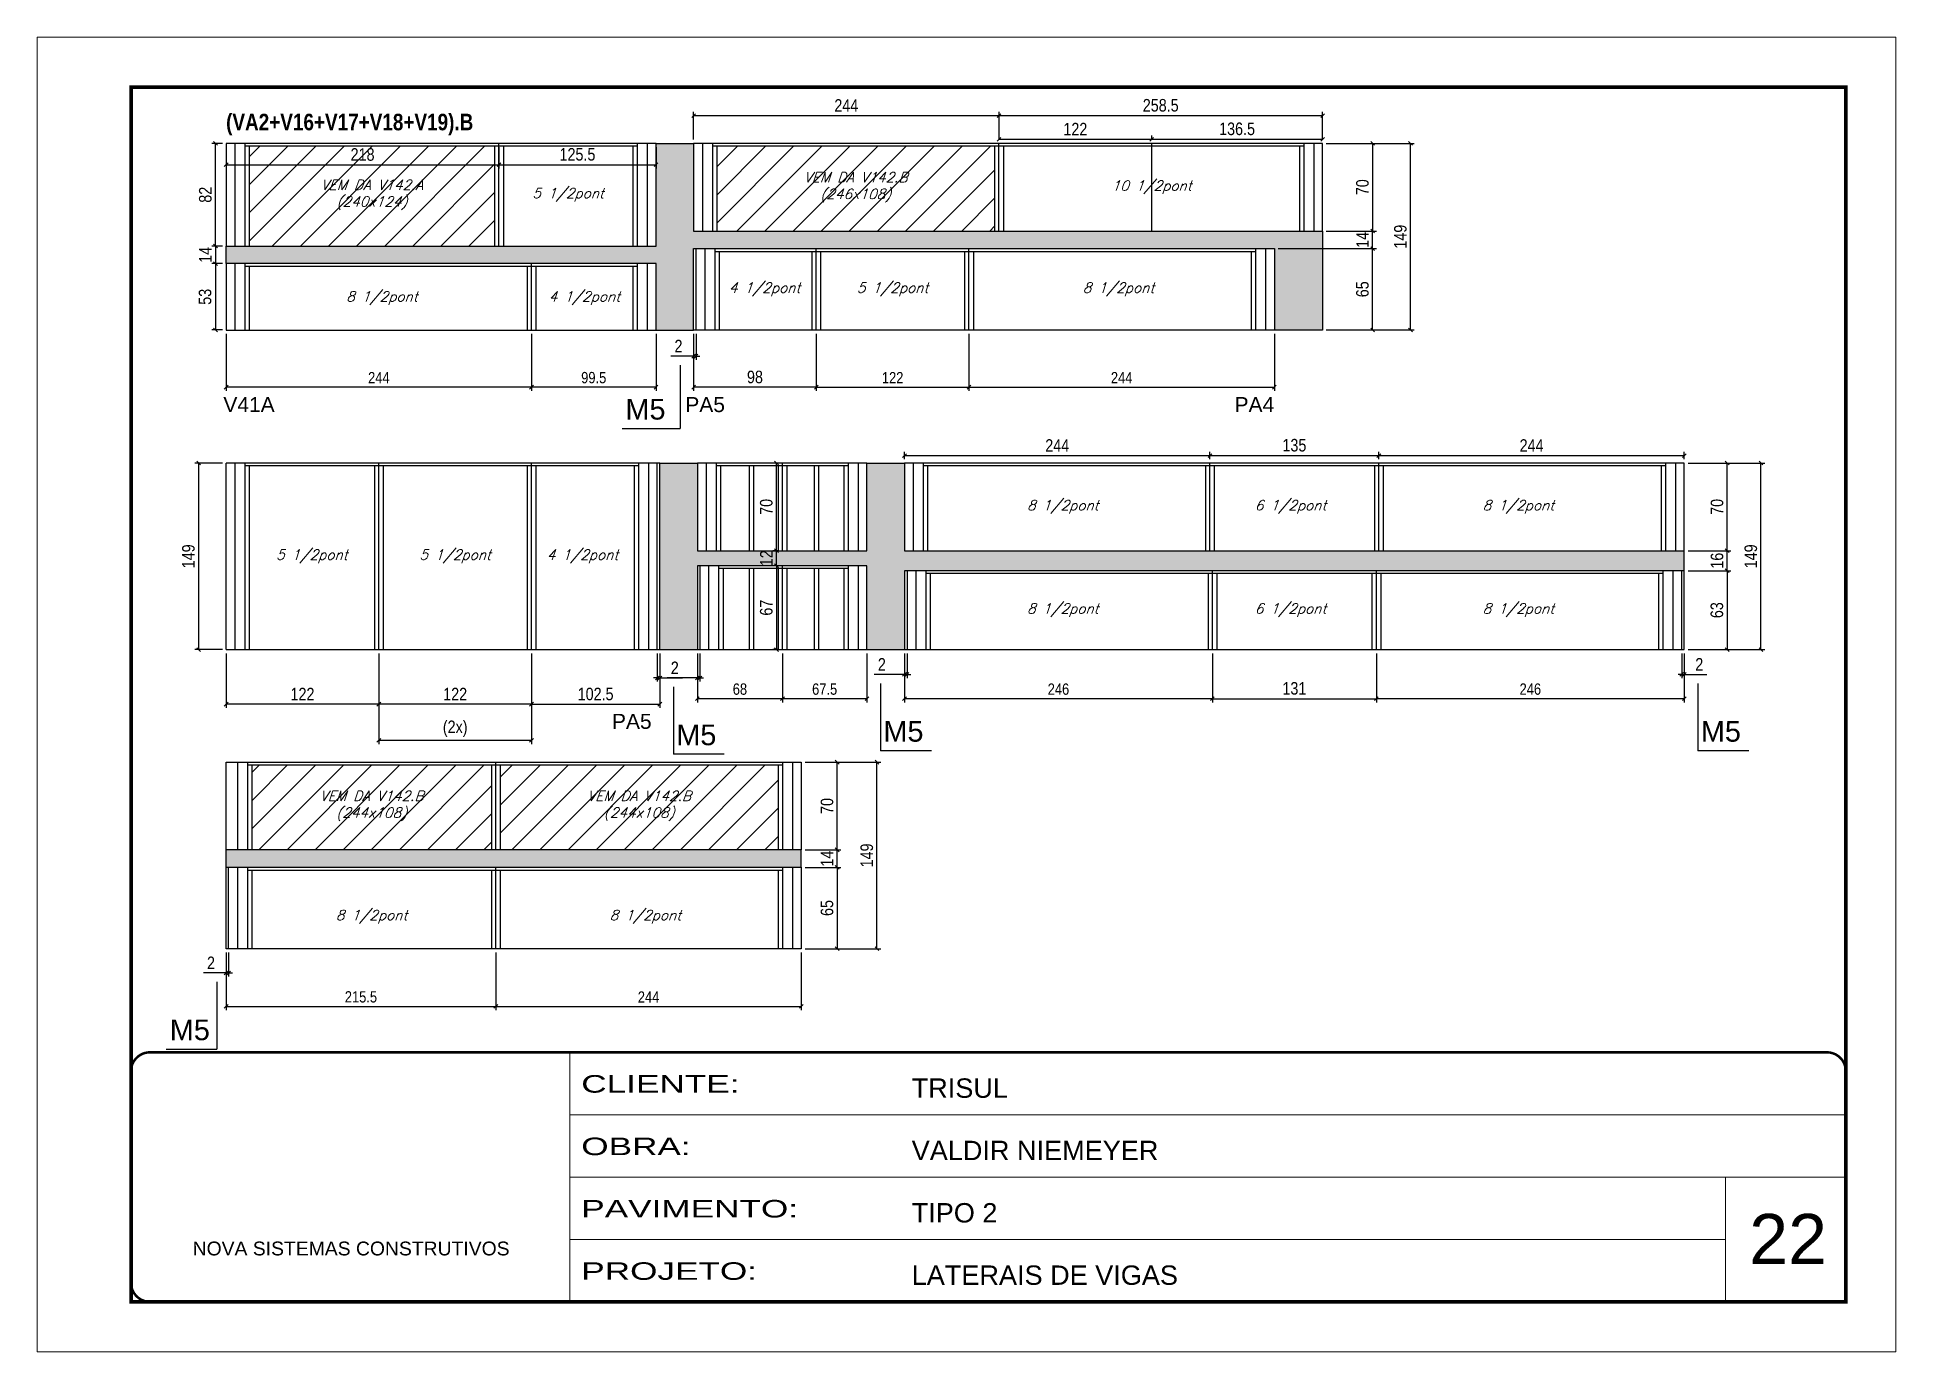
# Model space of a CAD drawing. Extents: x 3330 to 22105, y 1197 to 30204.
# Drawn here: x 4928 to 6413, y 23020 to 24070 of the extents above; entities that cross this region are included whole.
import ezdxf

# ---------------------------------------------------------------- set-up
doc = ezdxf.new("R2010")
doc.units = 0
doc.linetypes.add('CONTINUO', pattern=[0])
doc.linetypes.add('DASHED', pattern=[0.75, 0.5, -0.25])
for name, color, linetype in [('5', 5, 'Continuous'), ('COTA', 241, 'Continuous'), ('NOMENCLATURA', 7, 'Continuous'), ('Painéis', 200, 'Continuous'), ('SARR_2.2x7', 40, 'Continuous'), ('SARR_3.5x7', 81, 'Continuous'), ('texto', 7, 'Continuous')]:
    doc.layers.add(name, color=color, linetype=linetype)
for name, color, linetype, lineweight in [('CARIMBO', 255, 'Continuous', 9), ('Folhas', 255, 'Continuous', 9), ('Hachura', 251, 'Continuous', 9), ('SARRAFO DE PRESSAO', 251, 'DASHED', 9)]:
    doc.layers.add(name, color=color, linetype=linetype, lineweight=lineweight)
doc.styles.add('ARIAL', font='arial.ttf')
doc.styles.add('COTA TECNICA', font='techl___.ttf', dxfattribs={"height": 10})
doc.styles.add('COTA TECNICA-50', font='techl___.ttf', dxfattribs={"height": 9})
doc.styles.add('Romans', font='romans.shx')
doc.styles.get("Standard").update_dxf_attribs({"font": 'arial.ttf'})
doc.styles.add('TECNICA', font='techb___.ttf', dxfattribs={"height": 10})
doc.styles.add('Tecnologia', font='')
doc.styles.get('Tecnologia').set_extended_font_data('Forgotten Futurist')
doc.dimstyles.new('COTA PAINEL-50', dxfattribs={"dimtxt": 9, "dimasz": 3, "dimexe": 3, "dimexo": 3, "dimgap": 3, "dimtad": 1, "dimdec": 1, "dimzin": 12, "dimdsep": 46, "dimtxsty": 'COTA TECNICA-50', "dimblk1": 'OBLIQUE', "dimblk2": 'OBLIQUE', "dimsah": 1, "dimcen": 0.9, "dimclrd": 4, "dimclre": 4, "dimclrt": 240, "dimadec": 1, "dimazin": 3, "dimtfac": 1, "dimtdec": 1, "dimtmove": 0, "dimatfit": 3, "dimfxl": 1, "dimtolj": 1, "dimtzin": 12, "dimarcsym": 0})
doc.dimstyles.new('PAINEL', dxfattribs={"dimtxt": 10, "dimasz": 3, "dimexe": 3, "dimexo": 3, "dimgap": 3, "dimtad": 1, "dimdec": 1, "dimzin": 12, "dimdsep": 46, "dimtxsty": 'COTA TECNICA', "dimblk1": 'OBLIQUE', "dimblk2": 'OBLIQUE', "dimsah": 1, "dimcen": 0.9, "dimclrd": 4, "dimclre": 4, "dimclrt": 240, "dimadec": 1, "dimazin": 3, "dimtfac": 1, "dimtdec": 1, "dimtmove": 0, "dimatfit": 3, "dimfxl": 1, "dimtolj": 1, "dimtzin": 12, "dimarcsym": 0})
pattern_1 = [(45, (-125691.273, -5427.082), (-11.2253202, 11.2253202), [])]

msp = doc.modelspace()

# ---------------------------------------------------------------- texts
at = {"layer": '5', "linetype": 'Continuous'}
for s, rotation, p in [('V41A', 0.00004, (5076.99, 23770.8)), ('PA5', 0.00004, (5446.07, 23770.8)), ('PA4', 0.00004, (5884.91, 23770.8)), ('PA5', 359.99996, (5387.47, 23517.8))]:
    msp.add_text(s, height=12, rotation=rotation, dxfattribs=at).set_placement(p)
at = {"layer": 'CARIMBO', "style": 'ARIAL'}
msp.add_text('22', height=40, dxfattribs=at).set_placement((6296.09, 23090.39))
at = {"layer": 'NOMENCLATURA', "style": 'TECNICA'}
msp.add_text('(VA2+V16+V17+V18+V19).B', height=13.2, dxfattribs=at).set_placement((5079.19, 23995.88))
at = {"layer": 'NOMENCLATURA', "linetype": 'Continuous'}
for p in [(5398.22, 23764.83), (5604.35, 23507.57), (6257.44, 23507.57), (5438.85, 23504.74), (5034.19, 23269.13)]:
    msp.add_text('M5', height=16.5, dxfattribs=at).set_placement(p)
at = {"layer": 'texto', "color": 2, "char_height": 8, "attachment_point": 5, "style": 'Romans'}
for s, insert in [('{\\Q19;\\C256;VEM DA V142.A\\P(240x124)}', (5195.69, 23944.36)), ('{\\Q19;\\C256;VEM DA V142.B\\P(246x108)}', (5582.19, 23950.36)), ('{\\Q19;\\C256;10 1/2pont}', (5818.69, 23950.36)), ('{\\Q19;\\C256;5 1/2pont}', (5352.44, 23944.36)), ('{\\Q19;\\C256;8 1/2pont}', (5203.69, 23861.86)), ('{\\Q19;\\C256;4 1/2pont}', (5365.44, 23861.86)), ('{\\Q19;\\C256;4 1/2pont}', (5509.44, 23868.86)), ('{\\Q19;\\C256;5 1/2pont}', (5611.69, 23868.86)), ('{\\Q19;\\C256;8 1/2pont}', (5792.19, 23868.86)), ('{\\Q19;\\C256;8 1/2pont}', (5747.69, 23695.1)), ('{\\Q19;\\C256;6 1/2pont}', (5929.69, 23695.1)), ('{\\Q19;\\C256;8 1/2pont}', (6111.69, 23695.1)), ('{\\Q19;\\C256;5 1/2pont}', (5147.69, 23655.6)), ('{\\Q19;\\C256;5 1/2pont}', (5262.19, 23655.6)), ('{\\Q19;\\C256;4 1/2pont}', (5363.94, 23655.6)), ('{\\Q19;\\C256;8 1/2pont}', (5747.69, 23612.6)), ('{\\Q19;\\C256;6 1/2pont}', (5929.69, 23612.6)), ('{\\Q19;\\C256;8 1/2pont}', (6111.69, 23612.6)), ('{\\Q19;\\C256;VEM DA V142.B\\P(244x108)}', (5195.44, 23456.23)), ('{\\Q19;\\C256;VEM DA V142.B\\P(244x108)}', (5409.19, 23456.23)), ('{\\Q19;\\C256;8 1/2pont}', (5195.44, 23367.73)), ('{\\Q19;\\C256;8 1/2pont}', (5414.19, 23367.73))]:
    msp.add_mtext(s, dxfattribs=dict(at, insert=insert))

# ---------------------------------------------------------------- blocks, each defined once
blk = doc.blocks.new('9999999999')
at = {"color": 30, "linetype": 'CONTINUO'}
for p, q in [((98564.6, 34230.2), (98564.6, 34429.4)), ((98564.6, 34379.6), (99584, 34379.6)), ((98564.6, 34329.8), (99488, 34329.8)), ((99584, 34329.8), (99488, 34329.8)), ((99488, 34329.8), (99488, 34230.2)), ((98564.6, 34280), (99488, 34280))]:
    blk.add_line(p, q, dxfattribs=at)
at = {"color": 30, "linetype": 'CONTINUO', "const_width": 2}
blk.add_lwpolyline([(99584, 34230.2), (99584, 34414.4, 0.414214), (99569, 34429.4), (98229, 34429.4, 0.414214), (98214, 34414.4), (98214, 34245.2, 0.414214), (98229, 34230.2), (99584, 34230.2)], format="xyb", dxfattribs=at)
at = {"layer": 'Folhas'}
blk.add_lwpolyline([(98139, 34190.2), (99624, 34190.2), (99624, 35240.2), (98139, 35240.2)], close=True, dxfattribs=at)
at = {"layer": 'Folhas', "color": 30, "const_width": 3}
blk.add_lwpolyline([(98214, 34230.2), (99584, 34230.2), (99584, 35200.2), (98214, 35200.2)], close=True, dxfattribs=at)
at = {"color": 7, "linetype": 'Continuous', "ltscale": 5, "style": 'ARIAL'}
for s, height, p in [('TRISUL', 15.48, (98837.7, 34393.1)), ('VALDIR NIEMEYER', 15.483, (98837.7, 34343.3)), ('TIPO 2', 15.48, (98837.7, 34293.5)), ('NOVA SISTEMAS CONSTRUTIVOS', 11.059, (98263.2, 34267.2)), ('LATERAIS DE VIGAS', 15.483, (98837.7, 34243.7))]:
    blk.add_text(s, height=height, dxfattribs=at).set_placement(p)
at = {"layer": 'Folhas', "color": 7, "style": 'Tecnologia', "width": 1.5}
for s, p in [('CLIENTE:', (98573.7, 34397.2)), ('OBRA:', (98573.7, 34347.3)), ('PAVIMENTO:', (98573.7, 34297.5)), ('PROJETO:', (98573.7, 34247.7))]:
    blk.add_text(s, height=14, dxfattribs=at).set_placement(p)
blk = doc.blocks.new('_Oblique')
at = {"color": 0, "linetype": 'ByBlock', "lineweight": -2}
blk.add_line((-0.5, -0.5), (0.5, 0.5), dxfattribs=at)
blk = doc.blocks.new('*D1451')
at = {"layer": 'COTA', "color": 4, "linetype": 'ByBlock', "lineweight": -2, "transparency": 16777216}
for p, q in [((5323.2, 23833.4), (5323.2, 23787.7)), ((5422.7, 23833.4), (5422.7, 23787.7)), ((5422.7, 23790.7), (5323.2, 23790.7))]:
    blk.add_line(p, q, dxfattribs=at)
at = {"layer": 'Defpoints', "color": 0, "linetype": 'ByBlock', "transparency": 16777216}
for p in [(5323.2, 23836.4), (5422.7, 23836.4), (5323.2, 23790.7)]:
    blk.add_point(p, dxfattribs=at)
at = {"layer": 'COTA', "color": 4, "linetype": 'ByBlock', "lineweight": -2, "transparency": 16777216, "xscale": 3, "yscale": 3, "zscale": 3, "rotation": 180}
blk.add_blockref('_Oblique', (5323.2, 23790.7), dxfattribs=at)
at = {"layer": 'COTA', "color": 4, "linetype": 'ByBlock', "lineweight": -2, "transparency": 16777216, "xscale": 3, "yscale": 3, "zscale": 3}
blk.add_blockref('_Oblique', (5422.7, 23790.7), dxfattribs=at)
at = {"layer": 'COTA', "color": 240, "linetype": 'ByBlock', "transparency": 16777216, "insert": (5372.9, 23798.3), "char_height": 9, "attachment_point": 5, "style": 'COTA TECNICA-50'}
blk.add_mtext('\\A1;99.5', dxfattribs=at)
blk = doc.blocks.new('*D1452')
at = {"layer": 'COTA', "color": 4, "linetype": 'ByBlock', "lineweight": -2, "transparency": 16777216}
for p, q in [((5079.2, 23833.4), (5079.2, 23787.7)), ((5323.2, 23833.4), (5323.2, 23787.7)), ((5323.2, 23790.7), (5079.2, 23790.7))]:
    blk.add_line(p, q, dxfattribs=at)
at = {"layer": 'Defpoints', "color": 0, "linetype": 'ByBlock', "transparency": 16777216}
for p in [(5079.2, 23836.4), (5323.2, 23836.4), (5079.2, 23790.7)]:
    blk.add_point(p, dxfattribs=at)
at = {"layer": 'COTA', "color": 4, "linetype": 'ByBlock', "lineweight": -2, "transparency": 16777216, "xscale": 3, "yscale": 3, "zscale": 3, "rotation": 180}
blk.add_blockref('_Oblique', (5079.2, 23790.7), dxfattribs=at)
at = {"layer": 'COTA', "color": 4, "linetype": 'ByBlock', "lineweight": -2, "transparency": 16777216, "xscale": 3, "yscale": 3, "zscale": 3}
blk.add_blockref('_Oblique', (5323.2, 23790.7), dxfattribs=at)
at = {"layer": 'COTA', "color": 240, "linetype": 'ByBlock', "transparency": 16777216, "insert": (5201.2, 23798.3), "char_height": 9, "attachment_point": 5, "style": 'COTA TECNICA-50'}
blk.add_mtext('\\A1;244', dxfattribs=at)
blk = doc.blocks.new('*D1398')
at = {"layer": 'COTA', "color": 4, "linetype": 'ByBlock', "lineweight": -2, "transparency": 16777216}
for p, q in [((5550.7, 23833.4), (5550.7, 23787.7)), ((5672.7, 23833.4), (5672.7, 23787.7)), ((5550.7, 23790.7), (5672.7, 23790.7))]:
    blk.add_line(p, q, dxfattribs=at)
at = {"layer": 'Defpoints', "color": 0, "linetype": 'ByBlock', "transparency": 16777216}
for p in [(5550.7, 23836.4), (5672.7, 23836.4), (5672.7, 23790.7)]:
    blk.add_point(p, dxfattribs=at)
at = {"layer": 'COTA', "color": 4, "linetype": 'ByBlock', "lineweight": -2, "transparency": 16777216, "xscale": 3, "yscale": 3, "zscale": 3, "rotation": 180}
blk.add_blockref('_Oblique', (5550.7, 23790.7), dxfattribs=at)
at = {"layer": 'COTA', "color": 4, "linetype": 'ByBlock', "lineweight": -2, "transparency": 16777216, "xscale": 3, "yscale": 3, "zscale": 3}
blk.add_blockref('_Oblique', (5672.7, 23790.7), dxfattribs=at)
at = {"layer": 'COTA', "color": 240, "linetype": 'ByBlock', "transparency": 16777216, "insert": (5611.7, 23798.3), "char_height": 9, "attachment_point": 5, "style": 'COTA TECNICA-50'}
blk.add_mtext('\\A1;122', dxfattribs=at)
blk = doc.blocks.new('*D1399')
at = {"layer": 'COTA', "color": 4, "linetype": 'ByBlock', "lineweight": -2, "transparency": 16777216}
for p, q in [((5672.7, 23833.4), (5672.7, 23787.7)), ((5916.7, 23833.4), (5916.7, 23787.7)), ((5672.7, 23790.7), (5916.7, 23790.7))]:
    blk.add_line(p, q, dxfattribs=at)
at = {"layer": 'Defpoints', "color": 0, "linetype": 'ByBlock', "transparency": 16777216}
for p in [(5672.7, 23836.4), (5916.7, 23836.4), (5916.7, 23790.7)]:
    blk.add_point(p, dxfattribs=at)
at = {"layer": 'COTA', "color": 4, "linetype": 'ByBlock', "lineweight": -2, "transparency": 16777216, "xscale": 3, "yscale": 3, "zscale": 3, "rotation": 180}
blk.add_blockref('_Oblique', (5672.7, 23790.7), dxfattribs=at)
at = {"layer": 'COTA', "color": 4, "linetype": 'ByBlock', "lineweight": -2, "transparency": 16777216, "xscale": 3, "yscale": 3, "zscale": 3}
blk.add_blockref('_Oblique', (5916.7, 23790.7), dxfattribs=at)
at = {"layer": 'COTA', "color": 240, "linetype": 'ByBlock', "transparency": 16777216, "insert": (5794.7, 23798.3), "char_height": 9, "attachment_point": 5, "style": 'COTA TECNICA-50'}
blk.add_mtext('\\A1;244', dxfattribs=at)
blk = doc.blocks.new('*D1400')
at = {"layer": 'COTA', "color": 4, "linetype": 'ByBlock', "lineweight": -2, "transparency": 16777216}
for p, q in [((5452.7, 23833.4), (5452.7, 23787.7)), ((5550.7, 23833.4), (5550.7, 23787.7)), ((5550.7, 23790.7), (5452.7, 23790.7))]:
    blk.add_line(p, q, dxfattribs=at)
at = {"layer": 'Defpoints', "color": 0, "linetype": 'ByBlock', "transparency": 16777216}
for p in [(5452.7, 23836.4), (5550.7, 23836.4), (5452.7, 23790.7)]:
    blk.add_point(p, dxfattribs=at)
at = {"layer": 'COTA', "color": 4, "linetype": 'ByBlock', "lineweight": -2, "transparency": 16777216, "xscale": 3, "yscale": 3, "zscale": 3, "rotation": 180}
blk.add_blockref('_Oblique', (5452.7, 23790.7), dxfattribs=at)
at = {"layer": 'COTA', "color": 4, "linetype": 'ByBlock', "lineweight": -2, "transparency": 16777216, "xscale": 3, "yscale": 3, "zscale": 3}
blk.add_blockref('_Oblique', (5550.7, 23790.7), dxfattribs=at)
at = {"layer": 'COTA', "color": 240, "linetype": 'ByBlock', "transparency": 16777216, "insert": (5501.7, 23798.8), "char_height": 10, "attachment_point": 5, "style": 'COTA TECNICA'}
blk.add_mtext('\\A1;98', dxfattribs=at)
blk = doc.blocks.new('*D1401')
at = {"layer": 'COTA', "color": 4, "linetype": 'ByBlock', "lineweight": -2, "transparency": 16777216}
for p, q in [((5452.7, 23833.4), (5452.7, 23812.5)), ((5454.7, 23833.4), (5454.7, 23812.5)), ((5452.7, 23815.5), (5434.6, 23815.5)), ((5454.7, 23815.5), (5452.7, 23815.5)), ((5454.7, 23815.5), (5457.7, 23815.5))]:
    blk.add_line(p, q, dxfattribs=at)
at = {"layer": 'Defpoints', "color": 0, "linetype": 'ByBlock', "transparency": 16777216}
for p in [(5452.7, 23836.4), (5454.7, 23836.4), (5452.7, 23815.5)]:
    blk.add_point(p, dxfattribs=at)
at = {"layer": 'COTA', "color": 4, "linetype": 'ByBlock', "lineweight": -2, "transparency": 16777216, "xscale": 3, "yscale": 3, "zscale": 3}
blk.add_blockref('_Oblique', (5452.7, 23815.5), dxfattribs=at)
at = {"layer": 'COTA', "color": 4, "linetype": 'ByBlock', "lineweight": -2, "transparency": 16777216, "xscale": 3, "yscale": 3, "zscale": 3, "rotation": 180}
blk.add_blockref('_Oblique', (5454.7, 23815.5), dxfattribs=at)
at = {"layer": 'COTA', "color": 240, "linetype": 'ByBlock', "transparency": 16777216, "insert": (5440.6, 23823.5), "char_height": 10, "attachment_point": 5, "style": 'COTA TECNICA'}
blk.add_mtext('\\A1;2', dxfattribs=at)
blk = doc.blocks.new('*D1402')
at = {"layer": 'COTA', "color": 4, "linetype": 'ByBlock', "lineweight": -2, "transparency": 16777216}
for p, q in [((5076.2, 23889.4), (5067.7, 23889.4)), ((5070.7, 23889.4), (5070.7, 23836.4)), ((5076.2, 23836.4), (5067.7, 23836.4))]:
    blk.add_line(p, q, dxfattribs=at)
at = {"layer": 'Defpoints', "color": 0, "linetype": 'ByBlock', "transparency": 16777216}
for p in [(5079.2, 23889.4), (5070.7, 23836.4), (5079.2, 23836.4)]:
    blk.add_point(p, dxfattribs=at)
at = {"layer": 'COTA', "color": 4, "linetype": 'ByBlock', "lineweight": -2, "transparency": 16777216, "xscale": 3, "yscale": 3, "zscale": 3}
for p, rotation in [((5070.7, 23889.4), 90), ((5070.7, 23836.4), 270)]:
    blk.add_blockref('_Oblique', p, dxfattribs=dict(at, rotation=rotation))
at = {"layer": 'COTA', "color": 240, "linetype": 'ByBlock', "transparency": 16777216, "insert": (5062.4, 23862.9), "char_height": 10, "attachment_point": 5, "rotation": 90, "style": 'COTA TECNICA'}
blk.add_mtext('\\A1;53', dxfattribs=at)
blk = doc.blocks.new('*D1403')
at = {"layer": 'COTA', "color": 4, "linetype": 'ByBlock', "lineweight": -2, "transparency": 16777216}
for p, q in [((5076.2, 23903.4), (5067.7, 23903.4)), ((5070.7, 23903.4), (5070.7, 23889.4)), ((5076.2, 23889.4), (5067.7, 23889.4))]:
    blk.add_line(p, q, dxfattribs=at)
at = {"layer": 'Defpoints', "color": 0, "linetype": 'ByBlock', "transparency": 16777216}
for p in [(5079.2, 23903.4), (5070.7, 23889.4), (5079.2, 23889.4)]:
    blk.add_point(p, dxfattribs=at)
at = {"layer": 'COTA', "color": 4, "linetype": 'ByBlock', "lineweight": -2, "transparency": 16777216, "xscale": 3, "yscale": 3, "zscale": 3}
for p, rotation in [((5070.7, 23903.4), 90), ((5070.7, 23889.4), 270)]:
    blk.add_blockref('_Oblique', p, dxfattribs=dict(at, rotation=rotation))
at = {"layer": 'COTA', "color": 240, "linetype": 'ByBlock', "transparency": 16777216, "insert": (5062.6, 23896.4), "char_height": 10, "attachment_point": 5, "rotation": 90, "style": 'COTA TECNICA'}
blk.add_mtext('\\A1;14', dxfattribs=at)
blk = doc.blocks.new('*D1404')
at = {"layer": 'COTA', "color": 4, "linetype": 'ByBlock', "lineweight": -2, "transparency": 16777216}
for p, q in [((5076.2, 23985.4), (5067.7, 23985.4)), ((5070.7, 23903.4), (5070.7, 23985.4)), ((5076.2, 23903.4), (5067.7, 23903.4))]:
    blk.add_line(p, q, dxfattribs=at)
at = {"layer": 'Defpoints', "color": 0, "linetype": 'ByBlock', "transparency": 16777216}
for p in [(5070.7, 23985.4), (5079.2, 23985.4), (5079.2, 23903.4)]:
    blk.add_point(p, dxfattribs=at)
at = {"layer": 'COTA', "color": 4, "linetype": 'ByBlock', "lineweight": -2, "transparency": 16777216, "xscale": 3, "yscale": 3, "zscale": 3}
for p, rotation in [((5070.7, 23985.4), 90), ((5070.7, 23903.4), 270)]:
    blk.add_blockref('_Oblique', p, dxfattribs=dict(at, rotation=rotation))
at = {"layer": 'COTA', "color": 240, "linetype": 'ByBlock', "transparency": 16777216, "insert": (5062.6, 23944.4), "char_height": 10, "attachment_point": 5, "rotation": 90, "style": 'COTA TECNICA'}
blk.add_mtext('\\A1;82', dxfattribs=at)
blk = doc.blocks.new('*D1405')
at = {"layer": 'COTA', "color": 4, "linetype": 'ByBlock', "lineweight": -2, "transparency": 16777216}
for p, q in [((5919.7, 23901.4), (5998.2, 23901.4)), ((5995.2, 23836.4), (5995.2, 23901.4)), ((5958.2, 23836.4), (5998.2, 23836.4))]:
    blk.add_line(p, q, dxfattribs=at)
at = {"layer": 'Defpoints', "color": 0, "linetype": 'ByBlock', "transparency": 16777216}
for p in [(5916.7, 23901.4), (5995.2, 23901.4), (5955.2, 23836.4)]:
    blk.add_point(p, dxfattribs=at)
at = {"layer": 'COTA', "color": 4, "linetype": 'ByBlock', "lineweight": -2, "transparency": 16777216, "xscale": 3, "yscale": 3, "zscale": 3}
for p, rotation in [((5995.2, 23901.4), 90), ((5995.2, 23836.4), 270)]:
    blk.add_blockref('_Oblique', p, dxfattribs=dict(at, rotation=rotation))
at = {"layer": 'COTA', "color": 240, "linetype": 'ByBlock', "transparency": 16777216, "insert": (5987.1, 23868.9), "char_height": 10, "attachment_point": 5, "rotation": 90, "style": 'COTA TECNICA'}
blk.add_mtext('\\A1;65', dxfattribs=at)
blk = doc.blocks.new('*D1406')
at = {"layer": 'COTA', "color": 4, "linetype": 'ByBlock', "lineweight": -2, "transparency": 16777216}
for p, q in [((5958.2, 23915.4), (5998.2, 23915.4)), ((5995.2, 23901.4), (5995.2, 23915.4)), ((5919.7, 23901.4), (5998.2, 23901.4))]:
    blk.add_line(p, q, dxfattribs=at)
at = {"layer": 'Defpoints', "color": 0, "linetype": 'ByBlock', "transparency": 16777216}
for p in [(5955.2, 23915.4), (5995.2, 23915.4), (5916.7, 23901.4)]:
    blk.add_point(p, dxfattribs=at)
at = {"layer": 'COTA', "color": 4, "linetype": 'ByBlock', "lineweight": -2, "transparency": 16777216, "xscale": 3, "yscale": 3, "zscale": 3}
for p, rotation in [((5995.2, 23915.4), 90), ((5995.2, 23901.4), 270)]:
    blk.add_blockref('_Oblique', p, dxfattribs=dict(at, rotation=rotation))
at = {"layer": 'COTA', "color": 240, "linetype": 'ByBlock', "transparency": 16777216, "insert": (5987.1, 23908.4), "char_height": 10, "attachment_point": 5, "rotation": 90, "style": 'COTA TECNICA'}
blk.add_mtext('\\A1;14', dxfattribs=at)
blk = doc.blocks.new('*D1407')
at = {"layer": 'COTA', "color": 4, "linetype": 'ByBlock', "lineweight": -2, "transparency": 16777216}
for p, q in [((5958.2, 23985.4), (5998.2, 23985.4)), ((5995.2, 23985.4), (5995.2, 23915.4)), ((5958.2, 23915.4), (5998.2, 23915.4))]:
    blk.add_line(p, q, dxfattribs=at)
at = {"layer": 'Defpoints', "color": 0, "linetype": 'ByBlock', "transparency": 16777216}
for p in [(5955.2, 23985.4), (5955.2, 23915.4), (5995.2, 23915.4)]:
    blk.add_point(p, dxfattribs=at)
at = {"layer": 'COTA', "color": 4, "linetype": 'ByBlock', "lineweight": -2, "transparency": 16777216, "xscale": 3, "yscale": 3, "zscale": 3}
for p, rotation in [((5995.2, 23985.4), 90), ((5995.2, 23915.4), 270)]:
    blk.add_blockref('_Oblique', p, dxfattribs=dict(at, rotation=rotation))
at = {"layer": 'COTA', "color": 240, "linetype": 'ByBlock', "transparency": 16777216, "insert": (5987.1, 23950.4), "char_height": 10, "attachment_point": 5, "rotation": 90, "style": 'COTA TECNICA'}
blk.add_mtext('\\A1;70', dxfattribs=at)
blk = doc.blocks.new('*D1408')
at = {"layer": 'COTA', "color": 4, "linetype": 'ByBlock', "lineweight": -2, "transparency": 16777216}
for p, q in [((5958.2, 23985.4), (6028.5, 23985.4)), ((6025.5, 23836.4), (6025.5, 23985.4)), ((5958.2, 23836.4), (6028.5, 23836.4))]:
    blk.add_line(p, q, dxfattribs=at)
at = {"layer": 'Defpoints', "color": 0, "linetype": 'ByBlock', "transparency": 16777216}
for p in [(5955.2, 23985.4), (6025.5, 23985.4), (5955.2, 23836.4)]:
    blk.add_point(p, dxfattribs=at)
at = {"layer": 'COTA', "color": 4, "linetype": 'ByBlock', "lineweight": -2, "transparency": 16777216, "xscale": 3, "yscale": 3, "zscale": 3}
for p, rotation in [((6025.5, 23985.4), 90), ((6025.5, 23836.4), 270)]:
    blk.add_blockref('_Oblique', p, dxfattribs=dict(at, rotation=rotation))
at = {"layer": 'COTA', "color": 240, "linetype": 'ByBlock', "transparency": 16777216, "insert": (6017.4, 23910.9), "char_height": 10, "attachment_point": 5, "rotation": 90, "style": 'COTA TECNICA'}
blk.add_mtext('\\A1;149', dxfattribs=at)
blk = doc.blocks.new('*D1409')
at = {"layer": 'COTA', "color": 4, "linetype": 'ByBlock', "lineweight": -2, "transparency": 16777216}
for p, q in [((5201.2, 23578.1), (5201.2, 23534.5)), ((5323.2, 23578.1), (5323.2, 23534.5)), ((5323.2, 23537.5), (5201.2, 23537.5))]:
    blk.add_line(p, q, dxfattribs=at)
at = {"layer": 'Defpoints', "color": 0, "linetype": 'ByBlock', "transparency": 16777216}
for p in [(5201.2, 23581.1), (5323.2, 23581.1), (5201.2, 23537.5)]:
    blk.add_point(p, dxfattribs=at)
at = {"layer": 'COTA', "color": 4, "linetype": 'ByBlock', "lineweight": -2, "transparency": 16777216, "xscale": 3, "yscale": 3, "zscale": 3, "rotation": 180}
blk.add_blockref('_Oblique', (5201.2, 23537.5), dxfattribs=at)
at = {"layer": 'COTA', "color": 4, "linetype": 'ByBlock', "lineweight": -2, "transparency": 16777216, "xscale": 3, "yscale": 3, "zscale": 3}
blk.add_blockref('_Oblique', (5323.2, 23537.5), dxfattribs=at)
at = {"layer": 'COTA', "color": 240, "linetype": 'ByBlock', "transparency": 16777216, "insert": (5262.2, 23545.6), "char_height": 10, "attachment_point": 5, "style": 'COTA TECNICA'}
blk.add_mtext('\\A1;122', dxfattribs=at)
blk = doc.blocks.new('*D1410')
at = {"layer": 'COTA', "color": 4, "linetype": 'ByBlock', "lineweight": -2, "transparency": 16777216}
for p, q in [((5079.2, 23578.1), (5079.2, 23534.5)), ((5201.2, 23578.1), (5201.2, 23534.5)), ((5201.2, 23537.5), (5079.2, 23537.5))]:
    blk.add_line(p, q, dxfattribs=at)
at = {"layer": 'Defpoints', "color": 0, "linetype": 'ByBlock', "transparency": 16777216}
for p in [(5079.2, 23581.1), (5201.2, 23581.1), (5079.2, 23537.5)]:
    blk.add_point(p, dxfattribs=at)
at = {"layer": 'COTA', "color": 4, "linetype": 'ByBlock', "lineweight": -2, "transparency": 16777216, "xscale": 3, "yscale": 3, "zscale": 3, "rotation": 180}
blk.add_blockref('_Oblique', (5079.2, 23537.5), dxfattribs=at)
at = {"layer": 'COTA', "color": 4, "linetype": 'ByBlock', "lineweight": -2, "transparency": 16777216, "xscale": 3, "yscale": 3, "zscale": 3}
blk.add_blockref('_Oblique', (5201.2, 23537.5), dxfattribs=at)
at = {"layer": 'COTA', "color": 240, "linetype": 'ByBlock', "transparency": 16777216, "insert": (5140.2, 23545.6), "char_height": 10, "attachment_point": 5, "style": 'COTA TECNICA'}
blk.add_mtext('\\A1;122', dxfattribs=at)
blk = doc.blocks.new('*D1411')
at = {"layer": 'COTA', "color": 4, "linetype": 'ByBlock', "lineweight": -2, "transparency": 16777216}
for p, q in [((5323.2, 23578.1), (5323.2, 23534.5)), ((5425.7, 23578.1), (5425.7, 23534.5)), ((5323.2, 23537.5), (5425.7, 23537.5))]:
    blk.add_line(p, q, dxfattribs=at)
at = {"layer": 'Defpoints', "color": 0, "linetype": 'ByBlock', "transparency": 16777216}
for p in [(5323.2, 23581.1), (5425.7, 23581.1), (5425.7, 23537.5)]:
    blk.add_point(p, dxfattribs=at)
at = {"layer": 'COTA', "color": 4, "linetype": 'ByBlock', "lineweight": -2, "transparency": 16777216, "xscale": 3, "yscale": 3, "zscale": 3, "rotation": 180}
blk.add_blockref('_Oblique', (5323.2, 23537.5), dxfattribs=at)
at = {"layer": 'COTA', "color": 4, "linetype": 'ByBlock', "lineweight": -2, "transparency": 16777216, "xscale": 3, "yscale": 3, "zscale": 3}
blk.add_blockref('_Oblique', (5425.7, 23537.5), dxfattribs=at)
at = {"layer": 'COTA', "color": 240, "linetype": 'ByBlock', "transparency": 16777216, "insert": (5374.4, 23545.6), "char_height": 10, "attachment_point": 5, "style": 'COTA TECNICA'}
blk.add_mtext('\\A1;102.5', dxfattribs=at)
blk = doc.blocks.new('*D1412')
at = {"layer": 'COTA', "color": 4, "linetype": 'ByBlock', "lineweight": -2, "transparency": 16777216}
for p, q in [((5201.2, 23578.1), (5201.2, 23505.7)), ((5323.2, 23578.1), (5323.2, 23505.7)), ((5201.2, 23508.7), (5323.2, 23508.7))]:
    blk.add_line(p, q, dxfattribs=at)
at = {"layer": 'Defpoints', "color": 0, "linetype": 'ByBlock', "transparency": 16777216}
for p in [(5201.2, 23581.1), (5323.2, 23581.1), (5323.2, 23508.7)]:
    blk.add_point(p, dxfattribs=at)
at = {"layer": 'COTA', "color": 4, "linetype": 'ByBlock', "lineweight": -2, "transparency": 16777216, "xscale": 3, "yscale": 3, "zscale": 3, "rotation": 180}
blk.add_blockref('_Oblique', (5201.2, 23508.7), dxfattribs=at)
at = {"layer": 'COTA', "color": 4, "linetype": 'ByBlock', "lineweight": -2, "transparency": 16777216, "xscale": 3, "yscale": 3, "zscale": 3}
blk.add_blockref('_Oblique', (5323.2, 23508.7), dxfattribs=at)
at = {"layer": 'COTA', "color": 240, "linetype": 'ByBlock', "transparency": 16777216, "insert": (5262.2, 23517.9), "char_height": 10, "attachment_point": 5, "style": 'COTA TECNICA'}
blk.add_mtext('\\A1;(2x)', dxfattribs=at)
blk = doc.blocks.new('*D1413')
at = {"layer": 'COTA', "color": 4, "linetype": 'ByBlock', "lineweight": -2, "transparency": 16777216}
for p, q in [((5423.7, 23578.1), (5423.7, 23555.5)), ((5425.7, 23578.1), (5425.7, 23555.5)), ((5423.7, 23558.5), (5420.7, 23558.5)), ((5423.7, 23558.5), (5425.7, 23558.5)), ((5425.7, 23558.5), (5443.8, 23558.5))]:
    blk.add_line(p, q, dxfattribs=at)
at = {"layer": 'Defpoints', "color": 0, "linetype": 'ByBlock', "transparency": 16777216}
for p in [(5423.7, 23581.1), (5425.7, 23581.1), (5425.7, 23558.5)]:
    blk.add_point(p, dxfattribs=at)
at = {"layer": 'COTA', "color": 4, "linetype": 'ByBlock', "lineweight": -2, "transparency": 16777216, "xscale": 3, "yscale": 3, "zscale": 3}
blk.add_blockref('_Oblique', (5423.7, 23558.5), dxfattribs=at)
at = {"layer": 'COTA', "color": 4, "linetype": 'ByBlock', "lineweight": -2, "transparency": 16777216, "xscale": 3, "yscale": 3, "zscale": 3, "rotation": 180}
blk.add_blockref('_Oblique', (5425.7, 23558.5), dxfattribs=at)
at = {"layer": 'COTA', "color": 240, "linetype": 'ByBlock', "transparency": 16777216, "insert": (5437.7, 23566.5), "char_height": 10, "attachment_point": 5, "style": 'COTA TECNICA'}
blk.add_mtext('\\A1;2', dxfattribs=at)
blk = doc.blocks.new('*D1414')
at = {"layer": 'COTA', "color": 4, "linetype": 'ByBlock', "lineweight": -2, "transparency": 16777216}
for p, q in [((5076.2, 23730.1), (5054.2, 23730.1)), ((5057.2, 23730.1), (5057.2, 23581.1)), ((5076.2, 23581.1), (5054.2, 23581.1))]:
    blk.add_line(p, q, dxfattribs=at)
at = {"layer": 'Defpoints', "color": 0, "linetype": 'ByBlock', "transparency": 16777216}
for p in [(5079.2, 23730.1), (5057.2, 23581.1), (5079.2, 23581.1)]:
    blk.add_point(p, dxfattribs=at)
at = {"layer": 'COTA', "color": 4, "linetype": 'ByBlock', "lineweight": -2, "transparency": 16777216, "xscale": 3, "yscale": 3, "zscale": 3}
for p, rotation in [((5057.2, 23730.1), 90), ((5057.2, 23581.1), 270)]:
    blk.add_blockref('_Oblique', p, dxfattribs=dict(at, rotation=rotation))
at = {"layer": 'COTA', "color": 240, "linetype": 'ByBlock', "transparency": 16777216, "insert": (5049.1, 23655.6), "char_height": 10, "attachment_point": 5, "rotation": 90, "style": 'COTA TECNICA'}
blk.add_mtext('\\A1;149', dxfattribs=at)
blk = doc.blocks.new('*D1415')
at = {"layer": 'COTA', "color": 4, "linetype": 'ByBlock', "lineweight": -2, "transparency": 16777216}
for p, q in [((5523.7, 23578.1), (5523.7, 23538.9)), ((5591.2, 23578.1), (5591.2, 23538.9)), ((5591.2, 23541.9), (5523.7, 23541.9))]:
    blk.add_line(p, q, dxfattribs=at)
at = {"layer": 'Defpoints', "color": 0, "linetype": 'ByBlock', "transparency": 16777216}
for p in [(5523.7, 23581.1), (5591.2, 23581.1), (5523.7, 23541.9)]:
    blk.add_point(p, dxfattribs=at)
at = {"layer": 'COTA', "color": 4, "linetype": 'ByBlock', "lineweight": -2, "transparency": 16777216, "xscale": 3, "yscale": 3, "zscale": 3, "rotation": 180}
blk.add_blockref('_Oblique', (5523.7, 23541.9), dxfattribs=at)
at = {"layer": 'COTA', "color": 4, "linetype": 'ByBlock', "lineweight": -2, "transparency": 16777216, "xscale": 3, "yscale": 3, "zscale": 3}
blk.add_blockref('_Oblique', (5591.2, 23541.9), dxfattribs=at)
at = {"layer": 'COTA', "color": 240, "linetype": 'ByBlock', "transparency": 16777216, "insert": (5557.4, 23549.5), "char_height": 9, "attachment_point": 5, "style": 'COTA TECNICA-50'}
blk.add_mtext('\\A1;67.5', dxfattribs=at)
blk = doc.blocks.new('*D1416')
at = {"layer": 'COTA', "color": 4, "linetype": 'ByBlock', "lineweight": -2, "transparency": 16777216}
for p, q in [((5455.7, 23578.1), (5455.7, 23538.9)), ((5523.7, 23578.1), (5523.7, 23538.9)), ((5523.7, 23541.9), (5455.7, 23541.9))]:
    blk.add_line(p, q, dxfattribs=at)
at = {"layer": 'Defpoints', "color": 0, "linetype": 'ByBlock', "transparency": 16777216}
for p in [(5455.7, 23581.1), (5523.7, 23581.1), (5455.7, 23541.9)]:
    blk.add_point(p, dxfattribs=at)
at = {"layer": 'COTA', "color": 4, "linetype": 'ByBlock', "lineweight": -2, "transparency": 16777216, "xscale": 3, "yscale": 3, "zscale": 3, "rotation": 180}
blk.add_blockref('_Oblique', (5455.7, 23541.9), dxfattribs=at)
at = {"layer": 'COTA', "color": 4, "linetype": 'ByBlock', "lineweight": -2, "transparency": 16777216, "xscale": 3, "yscale": 3, "zscale": 3}
blk.add_blockref('_Oblique', (5523.7, 23541.9), dxfattribs=at)
at = {"layer": 'COTA', "color": 240, "linetype": 'ByBlock', "transparency": 16777216, "insert": (5489.7, 23549.5), "char_height": 9, "attachment_point": 5, "style": 'COTA TECNICA-50'}
blk.add_mtext('\\A1;68', dxfattribs=at)
blk = doc.blocks.new('*D1468')
at = {"layer": 'COTA', "color": 4, "linetype": 'ByBlock', "lineweight": -2, "transparency": 16777216}
for p, q in [((5998.2, 23578.1), (5998.2, 23538.9)), ((6244.2, 23578.1), (6244.2, 23538.9)), ((6244.2, 23541.9), (5998.2, 23541.9))]:
    blk.add_line(p, q, dxfattribs=at)
at = {"layer": 'Defpoints', "color": 0, "linetype": 'ByBlock', "transparency": 16777216}
for p in [(5998.2, 23581.1), (6244.2, 23581.1), (5998.2, 23541.9)]:
    blk.add_point(p, dxfattribs=at)
at = {"layer": 'COTA', "color": 4, "linetype": 'ByBlock', "lineweight": -2, "transparency": 16777216, "xscale": 3, "yscale": 3, "zscale": 3, "rotation": 180}
blk.add_blockref('_Oblique', (5998.2, 23541.9), dxfattribs=at)
at = {"layer": 'COTA', "color": 4, "linetype": 'ByBlock', "lineweight": -2, "transparency": 16777216, "xscale": 3, "yscale": 3, "zscale": 3}
blk.add_blockref('_Oblique', (6244.2, 23541.9), dxfattribs=at)
at = {"layer": 'COTA', "color": 240, "linetype": 'ByBlock', "transparency": 16777216, "insert": (6121.2, 23549.5), "char_height": 9, "attachment_point": 5, "style": 'COTA TECNICA-50'}
blk.add_mtext('\\A1;246', dxfattribs=at)
blk = doc.blocks.new('*D1469')
at = {"layer": 'COTA', "color": 4, "linetype": 'ByBlock', "lineweight": -2, "transparency": 16777216}
for p, q in [((5621.2, 23578.1), (5621.2, 23538.9)), ((5867.2, 23578.1), (5867.2, 23538.9)), ((5867.2, 23541.9), (5621.2, 23541.9))]:
    blk.add_line(p, q, dxfattribs=at)
at = {"layer": 'Defpoints', "color": 0, "linetype": 'ByBlock', "transparency": 16777216}
for p in [(5621.2, 23581.1), (5867.2, 23581.1), (5621.2, 23541.9)]:
    blk.add_point(p, dxfattribs=at)
at = {"layer": 'COTA', "color": 4, "linetype": 'ByBlock', "lineweight": -2, "transparency": 16777216, "xscale": 3, "yscale": 3, "zscale": 3, "rotation": 180}
blk.add_blockref('_Oblique', (5621.2, 23541.9), dxfattribs=at)
at = {"layer": 'COTA', "color": 4, "linetype": 'ByBlock', "lineweight": -2, "transparency": 16777216, "xscale": 3, "yscale": 3, "zscale": 3}
blk.add_blockref('_Oblique', (5867.2, 23541.9), dxfattribs=at)
at = {"layer": 'COTA', "color": 240, "linetype": 'ByBlock', "transparency": 16777216, "insert": (5744.2, 23549.5), "char_height": 9, "attachment_point": 5, "style": 'COTA TECNICA-50'}
blk.add_mtext('\\A1;246', dxfattribs=at)
blk = doc.blocks.new('*D1470')
at = {"layer": 'COTA', "color": 4, "linetype": 'ByBlock', "lineweight": -2, "transparency": 16777216}
for p, q in [((5867.2, 23578.1), (5867.2, 23538.9)), ((5998.2, 23578.1), (5998.2, 23538.9)), ((5867.2, 23541.9), (5998.2, 23541.9))]:
    blk.add_line(p, q, dxfattribs=at)
at = {"layer": 'Defpoints', "color": 0, "linetype": 'ByBlock', "transparency": 16777216}
for p in [(5867.2, 23581.1), (5998.2, 23581.1), (5998.2, 23541.9)]:
    blk.add_point(p, dxfattribs=at)
at = {"layer": 'COTA', "color": 4, "linetype": 'ByBlock', "lineweight": -2, "transparency": 16777216, "xscale": 3, "yscale": 3, "zscale": 3, "rotation": 180}
blk.add_blockref('_Oblique', (5867.2, 23541.9), dxfattribs=at)
at = {"layer": 'COTA', "color": 4, "linetype": 'ByBlock', "lineweight": -2, "transparency": 16777216, "xscale": 3, "yscale": 3, "zscale": 3}
blk.add_blockref('_Oblique', (5998.2, 23541.9), dxfattribs=at)
at = {"layer": 'COTA', "color": 240, "linetype": 'ByBlock', "transparency": 16777216, "insert": (5932.7, 23550.1), "char_height": 10, "attachment_point": 5, "style": 'COTA TECNICA'}
blk.add_mtext('\\A1;131', dxfattribs=at)
blk = doc.blocks.new('*D1471')
at = {"layer": 'COTA', "color": 4, "linetype": 'ByBlock', "lineweight": -2, "transparency": 16777216}
for p, q in [((5621.2, 23733.1), (5621.2, 23739.1)), ((5621.2, 23736.1), (5865.2, 23736.1)), ((5865.2, 23733.1), (5865.2, 23739.1))]:
    blk.add_line(p, q, dxfattribs=at)
at = {"layer": 'Defpoints', "color": 0, "linetype": 'ByBlock', "transparency": 16777216}
for p in [(5865.2, 23736.1), (5621.2, 23730.1), (5865.2, 23730.1)]:
    blk.add_point(p, dxfattribs=at)
at = {"layer": 'COTA', "color": 4, "linetype": 'ByBlock', "lineweight": -2, "transparency": 16777216, "xscale": 3, "yscale": 3, "zscale": 3, "rotation": 180}
blk.add_blockref('_Oblique', (5621.2, 23736.1), dxfattribs=at)
at = {"layer": 'COTA', "color": 4, "linetype": 'ByBlock', "lineweight": -2, "transparency": 16777216, "xscale": 3, "yscale": 3, "zscale": 3}
blk.add_blockref('_Oblique', (5865.2, 23736.1), dxfattribs=at)
at = {"layer": 'COTA', "color": 240, "linetype": 'ByBlock', "transparency": 16777216, "insert": (5743.2, 23744.1), "char_height": 10, "attachment_point": 5, "style": 'COTA TECNICA'}
blk.add_mtext('\\A1;244', dxfattribs=at)
blk = doc.blocks.new('*D1472')
at = {"layer": 'COTA', "color": 4, "linetype": 'ByBlock', "lineweight": -2, "transparency": 16777216}
for p, q in [((6000.2, 23733.1), (6000.2, 23739.1)), ((6000.2, 23736.1), (6244.2, 23736.1)), ((6244.2, 23733.1), (6244.2, 23739.1))]:
    blk.add_line(p, q, dxfattribs=at)
at = {"layer": 'Defpoints', "color": 0, "linetype": 'ByBlock', "transparency": 16777216}
for p in [(6244.2, 23736.1), (6000.2, 23730.1), (6244.2, 23730.1)]:
    blk.add_point(p, dxfattribs=at)
at = {"layer": 'COTA', "color": 4, "linetype": 'ByBlock', "lineweight": -2, "transparency": 16777216, "xscale": 3, "yscale": 3, "zscale": 3, "rotation": 180}
blk.add_blockref('_Oblique', (6000.2, 23736.1), dxfattribs=at)
at = {"layer": 'COTA', "color": 4, "linetype": 'ByBlock', "lineweight": -2, "transparency": 16777216, "xscale": 3, "yscale": 3, "zscale": 3}
blk.add_blockref('_Oblique', (6244.2, 23736.1), dxfattribs=at)
at = {"layer": 'COTA', "color": 240, "linetype": 'ByBlock', "transparency": 16777216, "insert": (6122.2, 23744.1), "char_height": 10, "attachment_point": 5, "style": 'COTA TECNICA'}
blk.add_mtext('\\A1;244', dxfattribs=at)
blk = doc.blocks.new('*D1473')
at = {"layer": 'COTA', "color": 4, "linetype": 'ByBlock', "lineweight": -2, "transparency": 16777216}
for p, q in [((5621.2, 23578.1), (5621.2, 23558.3)), ((5623.2, 23578.1), (5623.2, 23558.3)), ((5621.2, 23561.3), (5597, 23561.3)), ((5623.2, 23561.3), (5621.2, 23561.3)), ((5623.2, 23561.3), (5626.2, 23561.3))]:
    blk.add_line(p, q, dxfattribs=at)
at = {"layer": 'Defpoints', "color": 0, "linetype": 'ByBlock', "transparency": 16777216}
for p in [(5621.2, 23581.1), (5623.2, 23581.1), (5621.2, 23561.3)]:
    blk.add_point(p, dxfattribs=at)
at = {"layer": 'COTA', "color": 4, "linetype": 'ByBlock', "lineweight": -2, "transparency": 16777216, "xscale": 3, "yscale": 3, "zscale": 3}
blk.add_blockref('_Oblique', (5621.2, 23561.3), dxfattribs=at)
at = {"layer": 'COTA', "color": 4, "linetype": 'ByBlock', "lineweight": -2, "transparency": 16777216, "xscale": 3, "yscale": 3, "zscale": 3, "rotation": 180}
blk.add_blockref('_Oblique', (5623.2, 23561.3), dxfattribs=at)
at = {"layer": 'COTA', "color": 240, "linetype": 'ByBlock', "transparency": 16777216, "insert": (5603.1, 23569.3), "char_height": 10, "attachment_point": 5, "style": 'COTA TECNICA'}
blk.add_mtext('\\A1;2', dxfattribs=at)
blk = doc.blocks.new('*D1474')
at = {"layer": 'COTA', "color": 4, "linetype": 'ByBlock', "lineweight": -2, "transparency": 16777216}
for p, q in [((6242.2, 23578.1), (6242.2, 23558.3)), ((6244.2, 23578.1), (6244.2, 23558.3)), ((6242.2, 23561.3), (6239.2, 23561.3)), ((6242.2, 23561.3), (6244.2, 23561.3)), ((6244.2, 23561.3), (6262.3, 23561.3))]:
    blk.add_line(p, q, dxfattribs=at)
at = {"layer": 'Defpoints', "color": 0, "linetype": 'ByBlock', "transparency": 16777216}
for p in [(6242.2, 23581.1), (6244.2, 23581.1), (6244.2, 23561.3)]:
    blk.add_point(p, dxfattribs=at)
at = {"layer": 'COTA', "color": 4, "linetype": 'ByBlock', "lineweight": -2, "transparency": 16777216, "xscale": 3, "yscale": 3, "zscale": 3}
blk.add_blockref('_Oblique', (6242.2, 23561.3), dxfattribs=at)
at = {"layer": 'COTA', "color": 4, "linetype": 'ByBlock', "lineweight": -2, "transparency": 16777216, "xscale": 3, "yscale": 3, "zscale": 3, "rotation": 180}
blk.add_blockref('_Oblique', (6244.2, 23561.3), dxfattribs=at)
at = {"layer": 'COTA', "color": 240, "linetype": 'ByBlock', "transparency": 16777216, "insert": (6256.2, 23569.3), "char_height": 10, "attachment_point": 5, "style": 'COTA TECNICA'}
blk.add_mtext('\\A1;2', dxfattribs=at)
blk = doc.blocks.new('*D1475')
at = {"layer": 'COTA', "color": 4, "linetype": 'ByBlock', "lineweight": -2, "transparency": 16777216}
for p, q in [((6247.2, 23644.1), (6281.5, 23644.1)), ((6278.5, 23644.1), (6278.5, 23581.1)), ((6247.2, 23581.1), (6281.5, 23581.1))]:
    blk.add_line(p, q, dxfattribs=at)
at = {"layer": 'Defpoints', "color": 0, "linetype": 'ByBlock', "transparency": 16777216}
for p in [(6244.2, 23644.1), (6244.2, 23581.1), (6278.5, 23581.1)]:
    blk.add_point(p, dxfattribs=at)
at = {"layer": 'COTA', "color": 4, "linetype": 'ByBlock', "lineweight": -2, "transparency": 16777216, "xscale": 3, "yscale": 3, "zscale": 3}
for p, rotation in [((6278.5, 23644.1), 90), ((6278.5, 23581.1), 270)]:
    blk.add_blockref('_Oblique', p, dxfattribs=dict(at, rotation=rotation))
at = {"layer": 'COTA', "color": 240, "linetype": 'ByBlock', "transparency": 16777216, "insert": (6270.3, 23612.6), "char_height": 10, "attachment_point": 5, "rotation": 90, "style": 'COTA TECNICA'}
blk.add_mtext('\\A1;63', dxfattribs=at)
blk = doc.blocks.new('*D1476')
at = {"layer": 'COTA', "color": 4, "linetype": 'ByBlock', "lineweight": -2, "transparency": 16777216}
for p, q in [((6247.2, 23660.1), (6281.5, 23660.1)), ((6278.5, 23644.1), (6278.5, 23660.1)), ((6247.2, 23644.1), (6281.5, 23644.1))]:
    blk.add_line(p, q, dxfattribs=at)
at = {"layer": 'Defpoints', "color": 0, "linetype": 'ByBlock', "transparency": 16777216}
for p in [(6244.2, 23660.1), (6278.5, 23660.1), (6244.2, 23644.1)]:
    blk.add_point(p, dxfattribs=at)
at = {"layer": 'COTA', "color": 4, "linetype": 'ByBlock', "lineweight": -2, "transparency": 16777216, "xscale": 3, "yscale": 3, "zscale": 3}
for p, rotation in [((6278.5, 23660.1), 90), ((6278.5, 23644.1), 270)]:
    blk.add_blockref('_Oblique', p, dxfattribs=dict(at, rotation=rotation))
at = {"layer": 'COTA', "color": 240, "linetype": 'ByBlock', "transparency": 16777216, "insert": (6270.4, 23652.1), "char_height": 10, "attachment_point": 5, "rotation": 90, "style": 'COTA TECNICA'}
blk.add_mtext('\\A1;16', dxfattribs=at)
blk = doc.blocks.new('*D1477')
at = {"layer": 'COTA', "color": 4, "linetype": 'ByBlock', "lineweight": -2, "transparency": 16777216}
for p, q in [((6247.2, 23730.1), (6281.5, 23730.1)), ((6278.5, 23660.1), (6278.5, 23730.1)), ((6247.2, 23660.1), (6281.5, 23660.1))]:
    blk.add_line(p, q, dxfattribs=at)
at = {"layer": 'Defpoints', "color": 0, "linetype": 'ByBlock', "transparency": 16777216}
for p in [(6244.2, 23730.1), (6278.5, 23730.1), (6244.2, 23660.1)]:
    blk.add_point(p, dxfattribs=at)
at = {"layer": 'COTA', "color": 4, "linetype": 'ByBlock', "lineweight": -2, "transparency": 16777216, "xscale": 3, "yscale": 3, "zscale": 3}
for p, rotation in [((6278.5, 23730.1), 90), ((6278.5, 23660.1), 270)]:
    blk.add_blockref('_Oblique', p, dxfattribs=dict(at, rotation=rotation))
at = {"layer": 'COTA', "color": 240, "linetype": 'ByBlock', "transparency": 16777216, "insert": (6270.4, 23695.1), "char_height": 10, "attachment_point": 5, "rotation": 90, "style": 'COTA TECNICA'}
blk.add_mtext('\\A1;70', dxfattribs=at)
blk = doc.blocks.new('*D1478')
at = {"layer": 'COTA', "color": 4, "linetype": 'ByBlock', "lineweight": -2, "transparency": 16777216}
for p, q in [((6247.2, 23730.1), (6308.5, 23730.1)), ((6305.5, 23581.1), (6305.5, 23730.1)), ((6247.2, 23581.1), (6308.5, 23581.1))]:
    blk.add_line(p, q, dxfattribs=at)
at = {"layer": 'Defpoints', "color": 0, "linetype": 'ByBlock', "transparency": 16777216}
for p in [(6244.2, 23730.1), (6305.5, 23730.1), (6244.2, 23581.1)]:
    blk.add_point(p, dxfattribs=at)
at = {"layer": 'COTA', "color": 4, "linetype": 'ByBlock', "lineweight": -2, "transparency": 16777216, "xscale": 3, "yscale": 3, "zscale": 3}
for p, rotation in [((6305.5, 23730.1), 90), ((6305.5, 23581.1), 270)]:
    blk.add_blockref('_Oblique', p, dxfattribs=dict(at, rotation=rotation))
at = {"layer": 'COTA', "color": 240, "linetype": 'ByBlock', "transparency": 16777216, "insert": (6297.4, 23655.6), "char_height": 10, "attachment_point": 5, "rotation": 90, "style": 'COTA TECNICA'}
blk.add_mtext('\\A1;149', dxfattribs=at)
blk = doc.blocks.new('*D1479')
at = {"layer": 'COTA', "color": 4, "linetype": 'ByBlock', "lineweight": -2, "transparency": 16777216}
for p, q in [((5520.7, 23648.1), (5515.9, 23648.1)), ((5518.9, 23648.1), (5518.9, 23581.1)), ((5520.7, 23581.1), (5515.9, 23581.1))]:
    blk.add_line(p, q, dxfattribs=at)
at = {"layer": 'Defpoints', "color": 0, "linetype": 'ByBlock', "transparency": 16777216}
for p in [(5523.7, 23648.1), (5518.9, 23581.1), (5523.7, 23581.1)]:
    blk.add_point(p, dxfattribs=at)
at = {"layer": 'COTA', "color": 4, "linetype": 'ByBlock', "lineweight": -2, "transparency": 16777216, "xscale": 3, "yscale": 3, "zscale": 3}
for p, rotation in [((5518.9, 23648.1), 90), ((5518.9, 23581.1), 270)]:
    blk.add_blockref('_Oblique', p, dxfattribs=dict(at, rotation=rotation))
at = {"layer": 'COTA', "color": 240, "linetype": 'ByBlock', "transparency": 16777216, "insert": (5510.8, 23614.6), "char_height": 10, "attachment_point": 5, "rotation": 90, "style": 'COTA TECNICA'}
blk.add_mtext('\\A1;67', dxfattribs=at)
blk = doc.blocks.new('*D1480')
at = {"layer": 'COTA', "color": 4, "linetype": 'ByBlock', "lineweight": -2, "transparency": 16777216}
for p, q in [((5520.4, 23660.1), (5515.9, 23660.1)), ((5518.9, 23648.1), (5518.9, 23660.1)), ((5520.7, 23648.1), (5515.9, 23648.1))]:
    blk.add_line(p, q, dxfattribs=at)
at = {"layer": 'Defpoints', "color": 0, "linetype": 'ByBlock', "transparency": 16777216}
for p in [(5518.9, 23660.1), (5523.4, 23660.1), (5523.7, 23648.1)]:
    blk.add_point(p, dxfattribs=at)
at = {"layer": 'COTA', "color": 4, "linetype": 'ByBlock', "lineweight": -2, "transparency": 16777216, "xscale": 3, "yscale": 3, "zscale": 3}
for p, rotation in [((5518.9, 23660.1), 90), ((5518.9, 23648.1), 270)]:
    blk.add_blockref('_Oblique', p, dxfattribs=dict(at, rotation=rotation))
at = {"layer": 'COTA', "color": 240, "linetype": 'ByBlock', "transparency": 16777216, "insert": (5510.8, 23654.1), "char_height": 10, "attachment_point": 5, "rotation": 90, "style": 'COTA TECNICA'}
blk.add_mtext('\\A1;12', dxfattribs=at)
blk = doc.blocks.new('*D1481')
at = {"layer": 'COTA', "color": 4, "linetype": 'ByBlock', "lineweight": -2, "transparency": 16777216}
for p, q in [((5520.7, 23730.1), (5515.9, 23730.1)), ((5518.9, 23660.1), (5518.9, 23730.1)), ((5520.7, 23660.1), (5515.9, 23660.1))]:
    blk.add_line(p, q, dxfattribs=at)
at = {"layer": 'Defpoints', "color": 0, "linetype": 'ByBlock', "transparency": 16777216}
for p in [(5518.9, 23730.1), (5523.7, 23730.1), (5523.7, 23660.1)]:
    blk.add_point(p, dxfattribs=at)
at = {"layer": 'COTA', "color": 4, "linetype": 'ByBlock', "lineweight": -2, "transparency": 16777216, "xscale": 3, "yscale": 3, "zscale": 3}
for p, rotation in [((5518.9, 23730.1), 90), ((5518.9, 23660.1), 270)]:
    blk.add_blockref('_Oblique', p, dxfattribs=dict(at, rotation=rotation))
at = {"layer": 'COTA', "color": 240, "linetype": 'ByBlock', "transparency": 16777216, "insert": (5510.8, 23695.1), "char_height": 10, "attachment_point": 5, "rotation": 90, "style": 'COTA TECNICA'}
blk.add_mtext('\\A1;70', dxfattribs=at)
blk = doc.blocks.new('*D1482')
at = {"layer": 'COTA', "color": 4, "linetype": 'ByBlock', "lineweight": -2, "transparency": 16777216}
for p, q in [((5865.2, 23733.1), (5865.2, 23739.1)), ((5865.2, 23736.1), (6000.2, 23736.1)), ((6000.2, 23733.1), (6000.2, 23739.1))]:
    blk.add_line(p, q, dxfattribs=at)
at = {"layer": 'Defpoints', "color": 0, "linetype": 'ByBlock', "transparency": 16777216}
for p in [(6000.2, 23736.1), (5865.2, 23730.1), (6000.2, 23730.1)]:
    blk.add_point(p, dxfattribs=at)
at = {"layer": 'COTA', "color": 4, "linetype": 'ByBlock', "lineweight": -2, "transparency": 16777216, "xscale": 3, "yscale": 3, "zscale": 3, "rotation": 180}
blk.add_blockref('_Oblique', (5865.2, 23736.1), dxfattribs=at)
at = {"layer": 'COTA', "color": 4, "linetype": 'ByBlock', "lineweight": -2, "transparency": 16777216, "xscale": 3, "yscale": 3, "zscale": 3}
blk.add_blockref('_Oblique', (6000.2, 23736.1), dxfattribs=at)
at = {"layer": 'COTA', "color": 240, "linetype": 'ByBlock', "transparency": 16777216, "insert": (5932.7, 23744.3), "char_height": 10, "attachment_point": 5, "style": 'COTA TECNICA'}
blk.add_mtext('\\A1;135', dxfattribs=at)
blk = doc.blocks.new('*D1483')
at = {"layer": 'COTA', "color": 4, "linetype": 'ByBlock', "lineweight": -2, "transparency": 16777216}
for p, q in [((5079.2, 23339.2), (5079.2, 23293.1)), ((5294.7, 23339.2), (5294.7, 23293.1)), ((5079.2, 23296.1), (5294.7, 23296.1))]:
    blk.add_line(p, q, dxfattribs=at)
at = {"layer": 'Defpoints', "color": 0, "linetype": 'ByBlock', "transparency": 16777216}
for p in [(5079.2, 23342.2), (5294.7, 23342.2), (5294.7, 23296.1)]:
    blk.add_point(p, dxfattribs=at)
at = {"layer": 'COTA', "color": 4, "linetype": 'ByBlock', "lineweight": -2, "transparency": 16777216, "xscale": 3, "yscale": 3, "zscale": 3, "rotation": 180}
blk.add_blockref('_Oblique', (5079.2, 23296.1), dxfattribs=at)
at = {"layer": 'COTA', "color": 4, "linetype": 'ByBlock', "lineweight": -2, "transparency": 16777216, "xscale": 3, "yscale": 3, "zscale": 3}
blk.add_blockref('_Oblique', (5294.7, 23296.1), dxfattribs=at)
at = {"layer": 'COTA', "color": 240, "linetype": 'ByBlock', "transparency": 16777216, "insert": (5186.9, 23303.7), "char_height": 9, "attachment_point": 5, "style": 'COTA TECNICA-50'}
blk.add_mtext('\\A1;215.5', dxfattribs=at)
blk = doc.blocks.new('*D1484')
at = {"layer": 'COTA', "color": 4, "linetype": 'ByBlock', "lineweight": -2, "transparency": 16777216}
for p, q in [((5294.7, 23339.2), (5294.7, 23293.1)), ((5538.7, 23339.2), (5538.7, 23293.1)), ((5294.7, 23296.1), (5538.7, 23296.1))]:
    blk.add_line(p, q, dxfattribs=at)
at = {"layer": 'Defpoints', "color": 0, "linetype": 'ByBlock', "transparency": 16777216}
for p in [(5294.7, 23342.2), (5538.7, 23342.2), (5538.7, 23296.1)]:
    blk.add_point(p, dxfattribs=at)
at = {"layer": 'COTA', "color": 4, "linetype": 'ByBlock', "lineweight": -2, "transparency": 16777216, "xscale": 3, "yscale": 3, "zscale": 3, "rotation": 180}
blk.add_blockref('_Oblique', (5294.7, 23296.1), dxfattribs=at)
at = {"layer": 'COTA', "color": 4, "linetype": 'ByBlock', "lineweight": -2, "transparency": 16777216, "xscale": 3, "yscale": 3, "zscale": 3}
blk.add_blockref('_Oblique', (5538.7, 23296.1), dxfattribs=at)
at = {"layer": 'COTA', "color": 240, "linetype": 'ByBlock', "transparency": 16777216, "insert": (5416.7, 23303.6), "char_height": 9, "attachment_point": 5, "style": 'COTA TECNICA-50'}
blk.add_mtext('\\A1;244', dxfattribs=at)
blk = doc.blocks.new('*D1485')
at = {"layer": 'COTA', "color": 4, "linetype": 'ByBlock', "lineweight": -2, "transparency": 16777216}
for p, q in [((5079.2, 23339.2), (5079.2, 23319.9)), ((5081.2, 23339.2), (5081.2, 23319.9)), ((5079.2, 23322.9), (5061.1, 23322.9)), ((5081.2, 23322.9), (5079.2, 23322.9)), ((5081.2, 23322.9), (5084.2, 23322.9))]:
    blk.add_line(p, q, dxfattribs=at)
at = {"layer": 'Defpoints', "color": 0, "linetype": 'ByBlock', "transparency": 16777216}
for p in [(5079.2, 23342.2), (5081.2, 23342.2), (5079.2, 23322.9)]:
    blk.add_point(p, dxfattribs=at)
at = {"layer": 'COTA', "color": 4, "linetype": 'ByBlock', "lineweight": -2, "transparency": 16777216, "xscale": 3, "yscale": 3, "zscale": 3}
blk.add_blockref('_Oblique', (5079.2, 23322.9), dxfattribs=at)
at = {"layer": 'COTA', "color": 4, "linetype": 'ByBlock', "lineweight": -2, "transparency": 16777216, "xscale": 3, "yscale": 3, "zscale": 3, "rotation": 180}
blk.add_blockref('_Oblique', (5081.2, 23322.9), dxfattribs=at)
at = {"layer": 'COTA', "color": 240, "linetype": 'ByBlock', "transparency": 16777216, "insert": (5067.1, 23330.9), "char_height": 10, "attachment_point": 5, "style": 'COTA TECNICA'}
blk.add_mtext('\\A1;2', dxfattribs=at)
blk = doc.blocks.new('*D1486')
at = {"layer": 'COTA', "color": 4, "linetype": 'ByBlock', "lineweight": -2, "transparency": 16777216}
for p, q in [((5541.7, 23407.2), (5570.4, 23407.2)), ((5567.4, 23407.2), (5567.4, 23342.2)), ((5541.7, 23342.2), (5570.4, 23342.2))]:
    blk.add_line(p, q, dxfattribs=at)
at = {"layer": 'Defpoints', "color": 0, "linetype": 'ByBlock', "transparency": 16777216}
for p in [(5538.7, 23407.2), (5538.7, 23342.2), (5567.4, 23342.2)]:
    blk.add_point(p, dxfattribs=at)
at = {"layer": 'COTA', "color": 4, "linetype": 'ByBlock', "lineweight": -2, "transparency": 16777216, "xscale": 3, "yscale": 3, "zscale": 3}
for p, rotation in [((5567.4, 23407.2), 90), ((5567.4, 23342.2), 270)]:
    blk.add_blockref('_Oblique', p, dxfattribs=dict(at, rotation=rotation))
at = {"layer": 'COTA', "color": 240, "linetype": 'ByBlock', "transparency": 16777216, "insert": (5559.3, 23374.7), "char_height": 10, "attachment_point": 5, "rotation": 90, "style": 'COTA TECNICA'}
blk.add_mtext('\\A1;65', dxfattribs=at)
blk = doc.blocks.new('*D1487')
at = {"layer": 'COTA', "color": 4, "linetype": 'ByBlock', "lineweight": -2, "transparency": 16777216}
for p, q in [((5541.7, 23421.2), (5570.4, 23421.2)), ((5567.4, 23407.2), (5567.4, 23421.2)), ((5541.7, 23407.2), (5570.4, 23407.2))]:
    blk.add_line(p, q, dxfattribs=at)
at = {"layer": 'Defpoints', "color": 0, "linetype": 'ByBlock', "transparency": 16777216}
for p in [(5538.7, 23421.2), (5567.4, 23421.2), (5538.7, 23407.2)]:
    blk.add_point(p, dxfattribs=at)
at = {"layer": 'COTA', "color": 4, "linetype": 'ByBlock', "lineweight": -2, "transparency": 16777216, "xscale": 3, "yscale": 3, "zscale": 3}
for p, rotation in [((5567.4, 23421.2), 90), ((5567.4, 23407.2), 270)]:
    blk.add_blockref('_Oblique', p, dxfattribs=dict(at, rotation=rotation))
at = {"layer": 'COTA', "color": 240, "linetype": 'ByBlock', "transparency": 16777216, "insert": (5559.3, 23414.2), "char_height": 10, "attachment_point": 5, "rotation": 90, "style": 'COTA TECNICA'}
blk.add_mtext('\\A1;14', dxfattribs=at)
blk = doc.blocks.new('*D1488')
at = {"layer": 'COTA', "color": 4, "linetype": 'ByBlock', "lineweight": -2, "transparency": 16777216}
for p, q in [((5541.7, 23491.2), (5570.4, 23491.2)), ((5567.4, 23421.2), (5567.4, 23491.2)), ((5541.7, 23421.2), (5570.4, 23421.2))]:
    blk.add_line(p, q, dxfattribs=at)
at = {"layer": 'Defpoints', "color": 0, "linetype": 'ByBlock', "transparency": 16777216}
for p in [(5538.7, 23491.2), (5567.4, 23491.2), (5538.7, 23421.2)]:
    blk.add_point(p, dxfattribs=at)
at = {"layer": 'COTA', "color": 4, "linetype": 'ByBlock', "lineweight": -2, "transparency": 16777216, "xscale": 3, "yscale": 3, "zscale": 3}
for p, rotation in [((5567.4, 23491.2), 90), ((5567.4, 23421.2), 270)]:
    blk.add_blockref('_Oblique', p, dxfattribs=dict(at, rotation=rotation))
at = {"layer": 'COTA', "color": 240, "linetype": 'ByBlock', "transparency": 16777216, "insert": (5559.3, 23456.2), "char_height": 10, "attachment_point": 5, "rotation": 90, "style": 'COTA TECNICA'}
blk.add_mtext('\\A1;70', dxfattribs=at)
blk = doc.blocks.new('*D1489')
at = {"layer": 'COTA', "color": 4, "linetype": 'ByBlock', "lineweight": -2, "transparency": 16777216}
for p, q in [((5541.7, 23491.2), (5602.2, 23491.2)), ((5599.2, 23342.2), (5599.2, 23491.2)), ((5541.7, 23342.2), (5602.2, 23342.2))]:
    blk.add_line(p, q, dxfattribs=at)
at = {"layer": 'Defpoints', "color": 0, "linetype": 'ByBlock', "transparency": 16777216}
for p in [(5538.7, 23491.2), (5599.2, 23491.2), (5538.7, 23342.2)]:
    blk.add_point(p, dxfattribs=at)
at = {"layer": 'COTA', "color": 4, "linetype": 'ByBlock', "lineweight": -2, "transparency": 16777216, "xscale": 3, "yscale": 3, "zscale": 3}
for p, rotation in [((5599.2, 23491.2), 90), ((5599.2, 23342.2), 270)]:
    blk.add_blockref('_Oblique', p, dxfattribs=dict(at, rotation=rotation))
at = {"layer": 'COTA', "color": 240, "linetype": 'ByBlock', "transparency": 16777216, "insert": (5591.1, 23416.7), "char_height": 10, "attachment_point": 5, "rotation": 90, "style": 'COTA TECNICA'}
blk.add_mtext('\\A1;149', dxfattribs=at)
blk = doc.blocks.new('*D1028')
at = {"layer": 'COTA', "color": 4, "linetype": 'ByBlock', "lineweight": -2, "transparency": 16777216}
for p, q in [((5696.7, 23988.4), (5696.7, 24010.6)), ((5696.7, 24007.6), (5955.2, 24007.6)), ((5955.2, 23988.4), (5955.2, 24010.6))]:
    blk.add_line(p, q, dxfattribs=at)
at = {"layer": 'Defpoints', "color": 0, "linetype": 'ByBlock', "transparency": 16777216}
for p in [(5955.2, 24007.6), (5696.7, 23985.4), (5955.2, 23985.4)]:
    blk.add_point(p, dxfattribs=at)
at = {"layer": 'COTA', "color": 4, "linetype": 'ByBlock', "lineweight": -2, "transparency": 16777216, "xscale": 3, "yscale": 3, "zscale": 3, "rotation": 180}
blk.add_blockref('_Oblique', (5696.7, 24007.6), dxfattribs=at)
at = {"layer": 'COTA', "color": 4, "linetype": 'ByBlock', "lineweight": -2, "transparency": 16777216, "xscale": 3, "yscale": 3, "zscale": 3}
blk.add_blockref('_Oblique', (5955.2, 24007.6), dxfattribs=at)
at = {"layer": 'COTA', "color": 240, "linetype": 'ByBlock', "transparency": 16777216, "insert": (5825.9, 24015.8), "char_height": 10, "attachment_point": 5, "style": 'COTA TECNICA'}
blk.add_mtext('\\A1;258.5', dxfattribs=at)
blk = doc.blocks.new('*D1029')
at = {"layer": 'COTA', "color": 4, "linetype": 'ByBlock', "lineweight": -2, "transparency": 16777216}
for p, q in [((5696.7, 23988.4), (5696.7, 23991.7)), ((5696.7, 23988.7), (5818.7, 23988.7)), ((5818.7, 23988.4), (5818.7, 23991.7))]:
    blk.add_line(p, q, dxfattribs=at)
at = {"layer": 'Defpoints', "color": 0, "linetype": 'ByBlock', "transparency": 16777216}
for p in [(5696.7, 23985.4), (5818.7, 23988.7), (5818.7, 23985.4)]:
    blk.add_point(p, dxfattribs=at)
at = {"layer": 'COTA', "color": 4, "linetype": 'ByBlock', "lineweight": -2, "transparency": 16777216, "xscale": 3, "yscale": 3, "zscale": 3, "rotation": 180}
blk.add_blockref('_Oblique', (5696.7, 23988.7), dxfattribs=at)
at = {"layer": 'COTA', "color": 4, "linetype": 'ByBlock', "lineweight": -2, "transparency": 16777216, "xscale": 3, "yscale": 3, "zscale": 3}
blk.add_blockref('_Oblique', (5818.7, 23988.7), dxfattribs=at)
at = {"layer": 'COTA', "color": 240, "linetype": 'ByBlock', "transparency": 16777216, "insert": (5757.7, 23996.8), "char_height": 10, "attachment_point": 5, "style": 'COTA TECNICA'}
blk.add_mtext('\\A1;122', dxfattribs=at)
blk = doc.blocks.new('*D1030')
at = {"layer": 'COTA', "color": 4, "linetype": 'ByBlock', "lineweight": -2, "transparency": 16777216}
for p, q in [((5818.7, 23988.4), (5818.7, 23991.7)), ((5818.7, 23988.7), (5955.2, 23988.7)), ((5955.2, 23988.4), (5955.2, 23991.7))]:
    blk.add_line(p, q, dxfattribs=at)
at = {"layer": 'Defpoints', "color": 0, "linetype": 'ByBlock', "transparency": 16777216}
for p in [(5818.7, 23985.4), (5955.2, 23988.7), (5955.2, 23985.4)]:
    blk.add_point(p, dxfattribs=at)
at = {"layer": 'COTA', "color": 4, "linetype": 'ByBlock', "lineweight": -2, "transparency": 16777216, "xscale": 3, "yscale": 3, "zscale": 3, "rotation": 180}
blk.add_blockref('_Oblique', (5818.7, 23988.7), dxfattribs=at)
at = {"layer": 'COTA', "color": 4, "linetype": 'ByBlock', "lineweight": -2, "transparency": 16777216, "xscale": 3, "yscale": 3, "zscale": 3}
blk.add_blockref('_Oblique', (5955.2, 23988.7), dxfattribs=at)
at = {"layer": 'COTA', "color": 240, "linetype": 'ByBlock', "transparency": 16777216, "insert": (5886.9, 23997), "char_height": 10, "attachment_point": 5, "style": 'COTA TECNICA'}
blk.add_mtext('\\A1;136.5', dxfattribs=at)
blk = doc.blocks.new('*D1031')
at = {"layer": 'COTA', "color": 4, "linetype": 'ByBlock', "lineweight": -2, "transparency": 16777216}
for p, q in [((5452.7, 23988.4), (5452.7, 24010.6)), ((5452.7, 24007.6), (5696.7, 24007.6)), ((5696.7, 23988.4), (5696.7, 24010.6))]:
    blk.add_line(p, q, dxfattribs=at)
at = {"layer": 'Defpoints', "color": 0, "linetype": 'ByBlock', "transparency": 16777216}
for p in [(5696.7, 24007.6), (5452.7, 23985.4), (5696.7, 23985.4)]:
    blk.add_point(p, dxfattribs=at)
at = {"layer": 'COTA', "color": 4, "linetype": 'ByBlock', "lineweight": -2, "transparency": 16777216, "xscale": 3, "yscale": 3, "zscale": 3, "rotation": 180}
blk.add_blockref('_Oblique', (5452.7, 24007.6), dxfattribs=at)
at = {"layer": 'COTA', "color": 4, "linetype": 'ByBlock', "lineweight": -2, "transparency": 16777216, "xscale": 3, "yscale": 3, "zscale": 3}
blk.add_blockref('_Oblique', (5696.7, 24007.6), dxfattribs=at)
at = {"layer": 'COTA', "color": 240, "linetype": 'ByBlock', "transparency": 16777216, "insert": (5574.7, 24015.7), "char_height": 10, "attachment_point": 5, "style": 'COTA TECNICA'}
blk.add_mtext('\\A1;244', dxfattribs=at)
blk = doc.blocks.new('*D1032')
at = {"layer": 'COTA', "color": 4, "linetype": 'ByBlock', "lineweight": -2, "transparency": 16777216}
for p, q in [((5455.7, 23578.1), (5455.7, 23555.5)), ((5457.7, 23578.1), (5457.7, 23555.5)), ((5455.7, 23558.5), (5431.5, 23558.5)), ((5457.7, 23558.5), (5455.7, 23558.5)), ((5457.7, 23558.5), (5460.7, 23558.5))]:
    blk.add_line(p, q, dxfattribs=at)
at = {"layer": 'Defpoints', "color": 0, "linetype": 'ByBlock', "transparency": 16777216}
for p in [(5455.7, 23581.1), (5457.7, 23581.1), (5455.7, 23558.5)]:
    blk.add_point(p, dxfattribs=at)
at = {"layer": 'COTA', "color": 4, "linetype": 'ByBlock', "lineweight": -2, "transparency": 16777216, "xscale": 3, "yscale": 3, "zscale": 3}
blk.add_blockref('_Oblique', (5455.7, 23558.5), dxfattribs=at)
at = {"layer": 'COTA', "color": 4, "linetype": 'ByBlock', "lineweight": -2, "transparency": 16777216, "xscale": 3, "yscale": 3, "zscale": 3, "rotation": 180}
blk.add_blockref('_Oblique', (5457.7, 23558.5), dxfattribs=at)
at = {"layer": 'COTA', "color": 240, "linetype": 'ByBlock', "transparency": 16777216, "insert": (5437.6, 23566.5), "char_height": 10, "attachment_point": 5, "style": 'COTA TECNICA'}
blk.add_mtext('\\A1;2', dxfattribs=at)
blk = doc.blocks.new('*D1114')
at = {"layer": 'COTA', "color": 4, "linetype": 'ByBlock', "lineweight": -2, "transparency": 16777216}
for p, q in [((5079.2, 23982.3), (5079.2, 23965.4)), ((5079.2, 23968.4), (5297.2, 23968.4)), ((5297.2, 23982.4), (5297.2, 23965.4))]:
    blk.add_line(p, q, dxfattribs=at)
at = {"layer": 'Defpoints', "color": 0, "linetype": 'ByBlock', "transparency": 16777216}
for p in [(5079.2, 23985.3), (5297.2, 23985.4), (5297.2, 23968.4)]:
    blk.add_point(p, dxfattribs=at)
at = {"layer": 'COTA', "color": 4, "linetype": 'ByBlock', "lineweight": -2, "transparency": 16777216, "xscale": 3, "yscale": 3, "zscale": 3, "rotation": 180}
blk.add_blockref('_Oblique', (5079.2, 23968.4), dxfattribs=at)
at = {"layer": 'COTA', "color": 4, "linetype": 'ByBlock', "lineweight": -2, "transparency": 16777216, "xscale": 3, "yscale": 3, "zscale": 3}
blk.add_blockref('_Oblique', (5297.2, 23968.4), dxfattribs=at)
at = {"layer": 'COTA', "color": 240, "linetype": 'ByBlock', "transparency": 16777216, "insert": (5188.2, 23976.5), "char_height": 10, "attachment_point": 5, "style": 'COTA TECNICA'}
blk.add_mtext('\\A1;218', dxfattribs=at)
blk = doc.blocks.new('*D1115')
at = {"layer": 'COTA', "color": 4, "linetype": 'ByBlock', "lineweight": -2, "transparency": 16777216}
for p, q in [((5297.2, 23982.4), (5297.2, 23965.4)), ((5297.2, 23968.4), (5422.7, 23968.4)), ((5422.7, 23982.4), (5422.7, 23965.4))]:
    blk.add_line(p, q, dxfattribs=at)
at = {"layer": 'Defpoints', "color": 0, "linetype": 'ByBlock', "transparency": 16777216}
for p in [(5297.2, 23985.4), (5422.7, 23985.4), (5422.7, 23968.4)]:
    blk.add_point(p, dxfattribs=at)
at = {"layer": 'COTA', "color": 4, "linetype": 'ByBlock', "lineweight": -2, "transparency": 16777216, "xscale": 3, "yscale": 3, "zscale": 3, "rotation": 180}
blk.add_blockref('_Oblique', (5297.2, 23968.4), dxfattribs=at)
at = {"layer": 'COTA', "color": 4, "linetype": 'ByBlock', "lineweight": -2, "transparency": 16777216, "xscale": 3, "yscale": 3, "zscale": 3}
blk.add_blockref('_Oblique', (5422.7, 23968.4), dxfattribs=at)
at = {"layer": 'COTA', "color": 240, "linetype": 'ByBlock', "transparency": 16777216, "insert": (5359.9, 23976.6), "char_height": 10, "attachment_point": 5, "style": 'COTA TECNICA'}
blk.add_mtext('\\A1;125.5', dxfattribs=at)

# ---------------------------------------------------------------- dimensions: what is measured, and where the dimension line sits
at = {"layer": 'COTA', "linetype": 'ByBlock'}
for base, p1, p2, picture, middle in [((5696.69, 24007.63), (5452.69, 23985.36), (5696.69, 23985.36), '*D1031', (5574.69, 24015.7)), ((5955.19, 24007.63), (5696.69, 23985.36), (5955.19, 23985.36), '*D1028', (5825.94, 24015.76)), ((5818.69, 23988.74), (5696.69, 23985.36), (5818.69, 23985.36), '*D1029', (5757.69, 23996.8)), ((5297.19, 23968.44), (5079.19, 23985.32), (5297.19, 23985.36), '*D1114', (5188.19, 23976.54)), ((5422.69, 23968.44), (5297.19, 23985.36), (5422.69, 23985.36), '*D1115', (5359.94, 23976.55)), ((5865.19, 23736.05), (5621.19, 23730.1), (5865.19, 23730.1), '*D1471', (5743.19, 23744.12)), ((6000.19, 23736.05), (5865.19, 23730.1), (6000.19, 23730.1), '*D1482', (5932.69, 23744.27)), ((5425.69, 23537.53), (5323.19, 23581.1), (5425.69, 23581.1), '*D1411', (5374.44, 23545.64)), ((5425.69, 23558.51), (5423.69, 23581.1), (5425.69, 23581.1), '*D1413', (5437.74, 23566.51)), ((5998.19, 23541.9), (5867.19, 23581.1), (5998.19, 23581.1), '*D1470', (5932.69, 23550.12)), ((6244.19, 23561.35), (6242.19, 23581.1), (6244.19, 23581.1), '*D1474', (6256.24, 23569.35)), ((5079.19, 23322.91), (5081.19, 23342.23), (5079.19, 23342.23), '*D1485', (5067.13, 23330.91))]:
    dim = msp.add_linear_dim(base=base, p1=p1, p2=p2, dimstyle='PAINEL', dxfattribs=at)
    dim.commit()
    dim.dimension.update_dxf_attribs({"geometry": picture, "text_midpoint": middle})
for base, p1, p2, dimstyle, override, picture, middle in [((5955.19, 23988.74), (5818.69, 23985.36), (5955.19, 23985.36), 'PAINEL', {"dimtmove": 1}, '*D1030', (5886.94, 23996.96)), ((5323.19, 23790.7), (5422.69, 23836.36), (5323.19, 23836.36), 'COTA PAINEL-50', {"dimarcsym": 1}, '*D1451', (5372.94, 23798.32)), ((5916.69, 23790.7), (5672.69, 23836.36), (5916.69, 23836.36), 'COTA PAINEL-50', {"dimarcsym": 1}, '*D1399', (5794.69, 23798.27)), ((6244.19, 23736.05), (6000.19, 23730.1), (6244.19, 23730.1), 'PAINEL', {"dimtmove": 1}, '*D1472', (6122.19, 23744.12)), ((5523.69, 23541.9), (5591.19, 23581.1), (5523.69, 23581.1), 'COTA PAINEL-50', {"dimarcsym": 1}, '*D1415', (5557.44, 23549.5)), ((5998.19, 23541.9), (6244.19, 23581.1), (5998.19, 23581.1), 'COTA PAINEL-50', {"dimarcsym": 1}, '*D1468', (6121.19, 23549.49)), ((5538.69, 23296.05), (5294.69, 23342.23), (5538.69, 23342.23), 'COTA PAINEL-50', {"dimarcsym": 1}, '*D1484', (5416.69, 23303.62))]:
    dim = msp.add_linear_dim(base=base, p1=p1, p2=p2, dimstyle=dimstyle, override=override, dxfattribs=at)
    dim.commit()
    dim.dimension.update_dxf_attribs({"geometry": picture, "text_midpoint": middle})
for base, p1, p2, angle, picture, middle in [((5070.66, 23985.36), (5079.19, 23903.36), (5079.19, 23985.36), 90, '*D1404', (5062.57, 23944.36)), ((5995.18, 23915.36), (5955.19, 23985.36), (5955.19, 23915.36), 90, '*D1407', (5987.08, 23950.36)), ((6025.49, 23985.36), (5955.19, 23836.36), (5955.19, 23985.36), 90, '*D1408', (6017.39, 23910.86)), ((5995.18, 23901.36), (5955.19, 23836.36), (5916.69, 23901.36), 90, '*D1405', (5987.07, 23868.86)), ((5070.66, 23836.36), (5079.19, 23889.36), (5079.19, 23836.36), 90, '*D1402', (5062.44, 23862.86)), ((5452.69, 23815.51), (5454.69, 23836.36), (5452.69, 23836.36), 180, '*D1401', (5440.63, 23823.51)), ((5452.69, 23790.7), (5550.69, 23836.36), (5452.69, 23836.36), 180, '*D1400', (5501.69, 23798.8)), ((5057.17, 23581.1), (5079.19, 23730.1), (5079.19, 23581.1), 90, '*D1414', (5049.07, 23655.6)), ((5518.88, 23730.1), (5523.69, 23660.1), (5523.69, 23730.1), 90, '*D1481', (5510.78, 23695.1)), ((6278.52, 23730.1), (6244.19, 23660.1), (6244.19, 23730.1), 90, '*D1477', (6270.42, 23695.1)), ((6305.48, 23730.1), (6244.19, 23581.1), (6244.19, 23730.1), 90, '*D1478', (6297.38, 23655.6)), ((5518.88, 23581.1), (5523.69, 23648.1), (5523.69, 23581.1), 90, '*D1479', (5510.78, 23614.6)), ((6278.52, 23581.1), (6244.19, 23644.1), (6244.19, 23581.1), 90, '*D1475', (6270.3, 23612.6)), ((5201.19, 23537.53), (5323.19, 23581.1), (5201.19, 23581.1), 180, '*D1409', (5262.19, 23545.59)), ((5567.39, 23491.23), (5538.69, 23421.23), (5538.69, 23491.23), 90, '*D1488', (5559.29, 23456.23)), ((5599.2, 23491.23), (5538.69, 23342.23), (5538.69, 23491.23), 90, '*D1489', (5591.1, 23416.73)), ((5567.39, 23342.23), (5538.69, 23407.23), (5538.69, 23342.23), 90, '*D1486', (5559.28, 23374.73))]:
    dim = msp.add_linear_dim(base=base, p1=p1, p2=p2, angle=angle, dimstyle='PAINEL', dxfattribs=at)
    dim.commit()
    dim.dimension.update_dxf_attribs({"geometry": picture, "text_midpoint": middle})
dim = msp.add_linear_dim(base=(5995.18, 23915.36), p1=(5916.69, 23901.36), p2=(5955.19, 23915.36), angle=90, dimstyle='PAINEL', override={"dimtmove": 1}, dxfattribs=at)
dim.commit()
dim.dimension.update_dxf_attribs({"geometry": '*D1406', "text_midpoint": (5995.18, 23908.36), "dimtype": 160})
for base, p1, p2, picture, middle in [((5070.66, 23889.36), (5079.19, 23903.36), (5079.19, 23889.36), '*D1403', (5070.66, 23896.36)), ((5518.88, 23660.1), (5523.69, 23648.1), (5523.44, 23660.1), '*D1480', (5518.88, 23654.1)), ((6278.52, 23660.1), (6244.19, 23644.1), (6244.19, 23660.1), '*D1476', (6278.52, 23652.1)), ((5567.39, 23421.23), (5538.69, 23407.23), (5538.69, 23421.23), '*D1487', (5567.39, 23414.23))]:
    dim = msp.add_linear_dim(base=base, p1=p1, p2=p2, angle=90, dimstyle='PAINEL', dxfattribs=at)
    dim.commit()
    dim.dimension.update_dxf_attribs({"geometry": picture, "text_midpoint": middle, "dimtype": 160})
for base, p1, p2, dimstyle, override, picture, middle in [((5079.19, 23790.7), (5323.19, 23836.36), (5079.19, 23836.36), 'COTA PAINEL-50', {"dimarcsym": 1}, '*D1452', (5201.19, 23798.27)), ((5672.69, 23790.7), (5550.69, 23836.36), (5672.69, 23836.36), 'COTA PAINEL-50', {"dimarcsym": 1}, '*D1398', (5611.69, 23798.25)), ((5079.19, 23537.53), (5201.19, 23581.1), (5079.19, 23581.1), 'PAINEL', {"dimtmove": 1}, '*D1410', (5140.19, 23545.59)), ((5455.69, 23541.9), (5523.69, 23581.1), (5455.69, 23581.1), 'COTA PAINEL-50', {"dimarcsym": 1}, '*D1416', (5489.69, 23549.51)), ((5621.19, 23541.9), (5867.19, 23581.1), (5621.19, 23581.1), 'COTA PAINEL-50', {"dimarcsym": 1}, '*D1469', (5744.19, 23549.49)), ((5294.69, 23296.05), (5079.19, 23342.23), (5294.69, 23342.23), 'COTA PAINEL-50', {"dimarcsym": 1}, '*D1483', (5186.94, 23303.65))]:
    dim = msp.add_linear_dim(base=base, p1=p1, p2=p2, angle=180, dimstyle=dimstyle, override=override, dxfattribs=at)
    dim.commit()
    dim.dimension.update_dxf_attribs({"geometry": picture, "text_midpoint": middle})
dim = msp.add_linear_dim(base=(5323.19, 23508.73), p1=(5201.19, 23581.1), p2=(5323.19, 23581.1), text='(2x)', dimstyle='PAINEL', dxfattribs=at)
dim.commit()
dim.dimension.update_dxf_attribs({"geometry": '*D1412', "text_midpoint": (5262.19, 23517.95)})
for base, p1, p2, picture, middle in [((5455.69, 23558.51), (5457.69, 23581.1), (5455.69, 23581.1), '*D1032', (5437.58, 23558.51)), ((5621.19, 23561.35), (5623.19, 23581.1), (5621.19, 23581.1), '*D1473', (5603.08, 23561.35))]:
    dim = msp.add_linear_dim(base=base, p1=p1, p2=p2, dimstyle='PAINEL', dxfattribs=at)
    dim.commit()
    dim.dimension.update_dxf_attribs({"geometry": picture, "text_midpoint": middle, "dimtype": 160})

# ---------------------------------------------------------------- hatches: boundary and pattern name
at = {"layer": 'COTA', "linetype": 'ByBlock'}
h = msp.add_hatch(dxfattribs=at)
h.set_pattern_fill('AR-CONC', color=256, scale=0.03)
h.set_pattern_definition([(50, (-125691.2733, -5427.082), (5.46554007, -0.47817257), [0.5715, -6.2865]), (355, (-125691.273, -5427.082), (-1.05730264, 5.73170536), [0.4572, -5.02921753]), (100.4514447, (-125690.818, -5427.122), (4.40823741, 5.25353256), [0.48570026, -5.34270734]), (46.1842, (-125691.273, -5425.558), (8.13237123, -1.26126984), [0.85725, -9.42975]), (96.6355576, (-125690.5956, -5425.663), (7.122124, 7.42278374), [0.7285507, -8.01406824]), (351.184151, (-125691.273, -5425.558), (7.122124, 7.42278374), [0.685799, -7.54379196]), (21, (-125690.5113, -5425.939), (4.54843174, -3.06795595), [0.5715, -6.2865]), (326, (-125690.511, -5425.939), (1.85406085, 5.52563898), [0.4572, -5.0292]), (71.451445, (-125690.132, -5426.195), (6.40249258, 2.45768307), [0.48570026, -5.34269813]), (37.5, (-125691.2733, -5427.0821), (0.092658098, 2.536651166), [0, -4.96824, 0, -5.1054, 0, -5.04825]), (7.5, (-125691.2733, -5427.0821), (2.004589875, 3.005417245), [0, -2.91084, 0, -4.85394, 0, -1.92405]), (327.5, (-125692.9725, -5427.0821), (4.067717855, -0.17186232), [0, -1.905, 0, -5.9436, 0, -7.8867]), (317.5, (-125693.7345, -5427.082), (4.44387544, 0.76279473), [0, -2.4765, 0, -3.94716, 0, -5.6007])])
h.paths.add_polyline_path([(5452.69, 23901.36), (5916.69, 23901.36), (5916.69, 23836.36), (5955.19, 23836.36), (5955.19, 23915.36), (5452.69, 23915.36), (5452.69, 23985.36), (5422.69, 23985.36), (5422.69, 23903.36), (5079.19, 23903.36), (5079.19, 23889.36), (5422.69, 23889.36), (5422.69, 23836.36), (5452.69, 23836.36)])
h = msp.add_hatch(dxfattribs=at)
h.set_pattern_fill('AR-CONC', color=256, scale=0.03)
h.set_pattern_definition([(50, (-124092.7733, -5377.0887), (5.46554007, -0.47817257), [0.5715, -6.2865]), (355, (-124092.773, -5377.0887), (-1.05730264, 5.73170536), [0.4572, -5.02921753]), (100.4514447, (-124092.318, -5377.1285), (4.40823741, 5.25353256), [0.48570026, -5.34270734]), (46.1842, (-124092.773, -5375.565), (8.13237123, -1.26126984), [0.85725, -9.42975]), (96.6355576, (-124092.0956, -5375.67), (7.122124, 7.42278374), [0.7285507, -8.01406824]), (351.184151, (-124092.773, -5375.565), (7.122124, 7.42278374), [0.685799, -7.54379196]), (21, (-124092.0113, -5375.9457), (4.54843174, -3.06795595), [0.5715, -6.2865]), (326, (-124092.011, -5375.9457), (1.85406085, 5.52563898), [0.4572, -5.0292]), (71.451445, (-124091.632, -5376.2013), (6.40249258, 2.45768307), [0.48570026, -5.34269813]), (37.5, (-124092.7733, -5377.0887), (0.092658098, 2.536651166), [0, -4.96824, 0, -5.1054, 0, -5.04825]), (7.5, (-124092.7733, -5377.0887), (2.004589875, 3.005417245), [0, -2.91084, 0, -4.85394, 0, -1.92405]), (327.5, (-124094.4725, -5377.0887), (4.067717855, -0.17186232), [0, -1.905, 0, -5.9436, 0, -7.8867]), (317.5, (-124095.2345, -5377.0887), (4.44387544, 0.76279473), [0, -2.4765, 0, -3.94716, 0, -5.6007])])
h.paths.add_polyline_path([(5591.19, 23660.1), (5455.69, 23660.1), (5455.69, 23730.1), (5425.69, 23730.1), (5425.69, 23581.1), (5455.69, 23581.1), (5455.69, 23648.1), (5591.19, 23648.1), (5591.19, 23581.1), (5621.19, 23581.1), (5621.19, 23644.1), (6244.19, 23644.1), (6244.19, 23660.1), (5621.19, 23660.1), (5621.19, 23730.1), (5591.19, 23730.1)])
h = msp.add_hatch(dxfattribs=at)
h.set_pattern_fill('AR-CONC', color=256, scale=0.03)
h.set_pattern_definition([(50, (-124092.7733, -5427.082), (5.46554007, -0.47817257), [0.5715, -6.2865]), (355, (-124092.773, -5427.082), (-1.05730264, 5.73170536), [0.4572, -5.02921753]), (100.4514447, (-124092.318, -5427.122), (4.40823741, 5.25353256), [0.48570026, -5.34270734]), (46.1842, (-124092.773, -5425.558), (8.13237123, -1.26126984), [0.85725, -9.42975]), (96.6355576, (-124092.0956, -5425.663), (7.122124, 7.42278374), [0.7285507, -8.01406824]), (351.184151, (-124092.773, -5425.558), (7.122124, 7.42278374), [0.685799, -7.54379196]), (21, (-124092.0113, -5425.939), (4.54843174, -3.06795595), [0.5715, -6.2865]), (326, (-124092.011, -5425.939), (1.85406085, 5.52563898), [0.4572, -5.0292]), (71.451445, (-124091.632, -5426.195), (6.40249258, 2.45768307), [0.48570026, -5.34269813]), (37.5, (-124092.7733, -5427.0821), (0.092658098, 2.536651166), [0, -4.96824, 0, -5.1054, 0, -5.04825]), (7.5, (-124092.7733, -5427.0821), (2.004589875, 3.005417245), [0, -2.91084, 0, -4.85394, 0, -1.92405]), (327.5, (-124094.4725, -5427.0821), (4.067717855, -0.17186232), [0, -1.905, 0, -5.9436, 0, -7.8867]), (317.5, (-124095.2345, -5427.082), (4.44387544, 0.76279473), [0, -2.4765, 0, -3.94716, 0, -5.6007])])
h.paths.add_polyline_path([(5538.69, 23407.23), (5538.69, 23421.23), (5079.19, 23421.23), (5079.19, 23407.23)])
at = {"layer": 'Hachura', "linetype": 'ByBlock'}
h = msp.add_hatch(dxfattribs=at)
h.set_pattern_fill('ANSI31', color=256, scale=5)
h.set_pattern_definition(pattern_1)
h.paths.add_polyline_path([(5293.69, 23983.16), (5097.69, 23983.16), (5097.69, 23903.36), (5293.69, 23903.36)])
h = msp.add_hatch(dxfattribs=at)
h.set_pattern_fill('ANSI31', color=256, scale=5)
h.set_pattern_definition(pattern_1)
h.paths.add_polyline_path([(5471.19, 23915.36), (5693.19, 23915.36), (5693.19, 23983.16), (5471.19, 23983.16)])
h.paths.add_polyline_path([(5099.69, 23489.03), (5099.69, 23421.23), (5291.19, 23421.23), (5291.19, 23489.03)])
h.paths.add_polyline_path([(5520.19, 23421.23), (5520.19, 23489.03), (5298.19, 23489.03), (5298.19, 23421.23)])

# ---------------------------------------------------------------- linework, layer by layer
at = {"layer": 'COTA', "linetype": 'ByBlock'}
for p, q in [((5422.69, 23985.36), (5452.69, 23985.36)), ((5955.19, 23915.36), (5955.19, 23836.36)), ((5079.19, 23889.36), (5079.19, 23903.36)), ((5422.69, 23836.36), (5452.69, 23836.36)), ((5955.19, 23836.36), (5916.69, 23836.36)), ((5425.69, 23730.1), (5455.69, 23730.1)), ((5591.19, 23730.1), (5621.19, 23730.1)), ((6244.19, 23644.1), (6244.19, 23660.1)), ((5425.69, 23581.1), (5455.69, 23581.1)), ((5591.19, 23581.1), (5621.19, 23581.1)), ((5079.19, 23407.23), (5079.19, 23421.23)), ((5538.69, 23407.23), (5538.69, 23421.23))]:
    msp.add_line(p, q, dxfattribs=at)
at = {"layer": 'NOMENCLATURA', "linetype": 'Continuous'}
for p, q in [((5441.87, 23808.28), (5441.87, 23757.63)), ((5395.64, 23757.63), (5441.87, 23757.63)), ((5602.01, 23554.12), (5602.01, 23500.37)), ((6255.09, 23554.12), (6255.09, 23500.37)), ((5436.51, 23551.29), (5436.51, 23497.54)), ((5477.18, 23497.54), (5436.51, 23497.54)), ((5642.68, 23500.37), (5602.01, 23500.37)), ((6295.77, 23500.37), (6255.09, 23500.37)), ((5071.9, 23315.68), (5071.9, 23261.93)), ((5031.23, 23261.93), (5071.9, 23261.93))]:
    msp.add_line(p, q, dxfattribs=at)
at = {"layer": 'Painéis', "linetype": 'Continuous'}
for p, q in [((5079.19, 23985.36), (5079.19, 23903.36)), ((5422.69, 23985.36), (5079.19, 23985.36)), ((5297.19, 23903.36), (5297.19, 23985.36)), ((5422.69, 23903.36), (5422.69, 23985.36)), ((5452.69, 23985.36), (5452.69, 23915.36)), ((5955.19, 23985.36), (5452.69, 23985.36)), ((5696.69, 23915.36), (5696.69, 23985.36)), ((5818.69, 23915.36), (5818.69, 23985.36)), ((5955.19, 23915.36), (5955.19, 23985.36)), ((5452.69, 23915.36), (5955.19, 23915.36)), ((5079.19, 23903.36), (5422.69, 23903.36)), ((5452.69, 23836.36), (5452.69, 23901.36)), ((5452.69, 23901.36), (5916.69, 23901.36)), ((5454.69, 23836.36), (5454.69, 23901.36)), ((5550.69, 23836.36), (5550.69, 23901.36)), ((5672.69, 23836.36), (5672.69, 23901.36)), ((5916.69, 23901.36), (5916.69, 23836.36)), ((5079.19, 23889.36), (5079.19, 23836.36)), ((5422.69, 23889.36), (5079.19, 23889.36)), ((5323.19, 23836.36), (5323.19, 23889.36)), ((5422.69, 23836.36), (5422.69, 23889.36)), ((5079.19, 23836.36), (5422.69, 23836.36)), ((5916.69, 23836.36), (5452.69, 23836.36)), ((5425.69, 23730.1), (5079.19, 23730.1)), ((5079.19, 23581.1), (5079.19, 23730.1)), ((5201.19, 23581.1), (5201.19, 23730.1)), ((5323.19, 23581.1), (5323.19, 23730.1)), ((5423.69, 23581.1), (5423.69, 23730.1)), ((5425.69, 23581.1), (5425.69, 23730.1)), ((5455.69, 23730.1), (5455.69, 23660.1)), ((5591.19, 23730.1), (5455.69, 23730.1)), ((5523.69, 23660.1), (5523.69, 23730.1)), ((5591.19, 23660.1), (5591.19, 23730.1)), ((5621.19, 23730.1), (5621.19, 23660.1)), ((6244.19, 23730.1), (5621.19, 23730.1)), ((5865.19, 23660.1), (5865.19, 23730.1)), ((6000.19, 23660.1), (6000.19, 23730.1)), ((6244.19, 23660.1), (6244.19, 23730.1)), ((5455.69, 23660.1), (5591.19, 23660.1)), ((5621.19, 23660.1), (6244.19, 23660.1)), ((5455.69, 23648.1), (5455.69, 23581.1)), ((5591.19, 23648.1), (5455.69, 23648.1)), ((5457.69, 23648.1), (5457.69, 23581.1)), ((5523.69, 23581.1), (5523.69, 23648.1)), ((5591.19, 23581.1), (5591.19, 23648.1)), ((5621.19, 23644.1), (5621.19, 23581.1)), ((6244.19, 23644.1), (5621.19, 23644.1)), ((5623.19, 23644.1), (5623.19, 23581.1)), ((5867.19, 23581.1), (5867.19, 23644.1)), ((5998.19, 23581.1), (5998.19, 23644.1)), ((6242.19, 23581.1), (6242.19, 23644.1)), ((6244.19, 23581.1), (6244.19, 23644.1)), ((5079.19, 23581.1), (5425.69, 23581.1)), ((5455.69, 23581.1), (5591.19, 23581.1)), ((5621.19, 23581.1), (6244.19, 23581.1)), ((5079.19, 23421.23), (5079.19, 23491.23)), ((5079.19, 23491.23), (5538.69, 23491.23)), ((5294.69, 23421.23), (5294.69, 23491.23)), ((5538.69, 23491.23), (5538.69, 23421.23)), ((5538.69, 23421.23), (5079.19, 23421.23)), ((5079.19, 23342.23), (5079.19, 23407.23)), ((5079.19, 23407.23), (5538.69, 23407.23)), ((5081.19, 23342.23), (5081.19, 23407.23)), ((5294.69, 23342.23), (5294.69, 23407.23)), ((5538.69, 23407.23), (5538.69, 23342.23)), ((5538.69, 23342.23), (5079.19, 23342.23))]:
    msp.add_line(p, q, dxfattribs=at)
at = {"layer": 'SARR_2.2x7', "linetype": 'Continuous'}
for p, q in [((5086.19, 23985.36), (5086.19, 23903.36)), ((5297.19, 23983.16), (5094.19, 23983.16)), ((5407.69, 23983.16), (5297.19, 23983.16)), ((5415.69, 23985.36), (5415.69, 23903.36)), ((5459.69, 23985.36), (5459.69, 23915.36)), ((5696.69, 23983.16), (5467.69, 23983.16)), ((5940.19, 23983.16), (5696.69, 23983.16)), ((5948.19, 23985.36), (5948.19, 23915.36)), ((5461.69, 23901.36), (5461.69, 23836.36)), ((5469.69, 23899.16), (5550.69, 23899.16)), ((5550.69, 23899.16), (5672.69, 23899.16)), ((5672.69, 23899.16), (5901.69, 23899.16)), ((5909.69, 23901.36), (5909.69, 23836.36)), ((5086.19, 23889.36), (5086.19, 23836.36)), ((5323.19, 23887.16), (5094.19, 23887.16)), ((5407.69, 23887.16), (5323.19, 23887.16)), ((5415.69, 23889.36), (5415.69, 23836.36)), ((5086.19, 23730.1), (5086.19, 23581.1)), ((5201.19, 23727.9), (5094.19, 23727.9)), ((5323.19, 23727.9), (5201.19, 23727.9)), ((5408.69, 23727.9), (5323.19, 23727.9)), ((5416.69, 23730.1), (5416.69, 23581.1)), ((5462.69, 23730.1), (5462.69, 23660.1)), ((5523.69, 23727.9), (5470.69, 23727.9)), ((5576.19, 23727.9), (5523.69, 23727.9)), ((5584.19, 23730.1), (5584.19, 23660.1)), ((5628.19, 23730.1), (5628.19, 23660.1)), ((5865.19, 23727.9), (5636.19, 23727.9)), ((6000.19, 23727.9), (5865.19, 23727.9)), ((6229.19, 23727.9), (6000.19, 23727.9)), ((6237.19, 23730.1), (6237.19, 23660.1)), ((5464.69, 23648.1), (5464.69, 23581.1)), ((5523.69, 23645.9), (5472.69, 23645.9)), ((5576.19, 23645.9), (5523.69, 23645.9)), ((5584.19, 23648.1), (5584.19, 23581.1)), ((5630.19, 23644.1), (5630.19, 23581.1)), ((5867.19, 23641.9), (5638.19, 23641.9)), ((5998.19, 23641.9), (5867.19, 23641.9)), ((6227.19, 23641.9), (5998.19, 23641.9)), ((6235.19, 23644.1), (6235.19, 23581.1)), ((5088.19, 23491.23), (5088.19, 23421.23)), ((5096.19, 23489.03), (5294.69, 23489.03)), ((5294.69, 23489.03), (5523.69, 23489.03)), ((5531.69, 23491.23), (5531.69, 23421.23)), ((5088.19, 23407.23), (5088.19, 23342.23)), ((5096.19, 23405.03), (5294.69, 23405.03)), ((5294.69, 23405.03), (5523.69, 23405.03)), ((5531.69, 23407.23), (5531.69, 23342.23))]:
    msp.add_line(p, q, dxfattribs=at)
at = {"layer": 'SARR_3.5x7'}
for p, q in [((5094.19, 23985.36), (5094.19, 23903.36)), ((5097.69, 23983.16), (5097.69, 23903.36)), ((5293.69, 23983.16), (5293.69, 23903.36)), ((5300.69, 23983.16), (5300.69, 23903.36)), ((5404.19, 23983.16), (5404.19, 23903.36)), ((5407.69, 23985.36), (5407.69, 23903.36)), ((5467.69, 23985.36), (5467.69, 23915.36)), ((5471.19, 23983.16), (5471.19, 23915.36)), ((5693.19, 23983.16), (5693.19, 23915.36)), ((5700.19, 23983.16), (5700.19, 23915.36)), ((5936.69, 23983.16), (5936.69, 23915.36)), ((5940.19, 23985.36), (5940.19, 23915.36)), ((5469.69, 23901.36), (5469.69, 23836.36)), ((5473.19, 23899.16), (5473.19, 23836.36)), ((5547.19, 23899.16), (5547.19, 23836.36)), ((5554.19, 23899.16), (5554.19, 23836.36)), ((5669.19, 23899.16), (5669.19, 23836.36)), ((5676.19, 23899.16), (5676.19, 23836.36)), ((5898.19, 23899.16), (5898.19, 23836.36)), ((5901.69, 23901.36), (5901.69, 23836.36)), ((5094.19, 23889.36), (5094.19, 23836.36)), ((5097.69, 23887.16), (5097.69, 23836.36)), ((5319.69, 23887.16), (5319.69, 23836.36)), ((5326.69, 23887.16), (5326.69, 23836.36)), ((5404.19, 23887.16), (5404.19, 23836.36)), ((5407.69, 23889.36), (5407.69, 23836.36)), ((5094.19, 23730.1), (5094.19, 23581.1)), ((5097.69, 23727.9), (5097.69, 23581.1)), ((5197.69, 23727.9), (5197.69, 23581.1)), ((5204.69, 23727.9), (5204.69, 23581.1)), ((5319.69, 23727.9), (5319.69, 23581.1)), ((5326.69, 23727.9), (5326.69, 23581.1)), ((5405.19, 23727.9), (5405.19, 23581.1)), ((5408.69, 23730.1), (5408.69, 23581.1)), ((5470.69, 23730.1), (5470.69, 23660.1)), ((5474.19, 23727.9), (5474.19, 23660.1)), ((5497.12, 23727.9), (5497.12, 23660.1)), ((5500.62, 23727.9), (5500.62, 23660.1)), ((5520.19, 23727.9), (5520.19, 23660.1)), ((5527.19, 23727.9), (5527.19, 23660.1)), ((5549.07, 23727.9), (5549.07, 23660.1)), ((5552.57, 23727.9), (5552.57, 23660.1)), ((5572.69, 23727.9), (5572.69, 23660.1)), ((5576.19, 23730.1), (5576.19, 23660.1)), ((5636.19, 23730.1), (5636.19, 23660.1)), ((5639.69, 23727.9), (5639.69, 23660.1)), ((5861.69, 23727.9), (5861.69, 23660.1)), ((5868.69, 23727.9), (5868.69, 23660.1)), ((5996.69, 23727.9), (5996.69, 23660.1)), ((6003.69, 23727.9), (6003.69, 23660.1)), ((6225.69, 23727.9), (6225.69, 23660.1)), ((6229.19, 23730.1), (6229.19, 23660.1)), ((5472.69, 23648.1), (5472.69, 23581.1)), ((5476.19, 23645.9), (5476.19, 23581.1)), ((5497.12, 23645.9), (5497.12, 23581.1)), ((5500.62, 23645.9), (5500.62, 23581.1)), ((5520.19, 23645.9), (5520.19, 23581.1)), ((5527.19, 23645.9), (5527.19, 23581.1)), ((5549.07, 23645.9), (5549.07, 23581.1)), ((5552.57, 23645.9), (5552.57, 23581.1)), ((5572.69, 23645.9), (5572.69, 23581.1)), ((5576.19, 23648.1), (5576.19, 23581.1)), ((5638.19, 23644.1), (5638.19, 23581.1)), ((5641.69, 23641.9), (5641.69, 23581.1)), ((5863.69, 23641.9), (5863.69, 23581.1)), ((5870.69, 23641.9), (5870.69, 23581.1)), ((5994.69, 23641.9), (5994.69, 23581.1)), ((6001.69, 23641.9), (6001.69, 23581.1)), ((6223.69, 23641.9), (6223.69, 23581.1)), ((6227.19, 23644.1), (6227.19, 23581.1)), ((5096.19, 23491.23), (5096.19, 23421.23)), ((5099.69, 23489.03), (5099.69, 23421.23)), ((5291.19, 23489.03), (5291.19, 23421.23)), ((5298.19, 23489.03), (5298.19, 23421.23)), ((5520.19, 23489.03), (5520.19, 23421.23)), ((5523.69, 23491.23), (5523.69, 23421.23)), ((5096.19, 23407.23), (5096.19, 23342.23)), ((5099.69, 23405.03), (5099.69, 23342.23)), ((5291.19, 23405.03), (5291.19, 23342.23)), ((5298.19, 23405.03), (5298.19, 23342.23)), ((5520.19, 23405.03), (5520.19, 23342.23)), ((5523.69, 23407.23), (5523.69, 23342.23))]:
    msp.add_line(p, q, dxfattribs=at)

# ---------------------------------------------------------------- block references
at = {"layer": 'SARRAFO DE PRESSAO', "color": 6, "linetype": 'ByBlock'}
msp.add_blockref('9999999999', (-93210.75, -11169.96), dxfattribs=at)

msp.set_redraw_order([(e.dxf.handle, doc.entitydb.next_handle()) for e in msp.query("TEXT MTEXT ATTDEF DIMENSION ARC_DIMENSION")])  # texts and dimensions are drawn at this point

doc.saveas('drawing.dxf')
